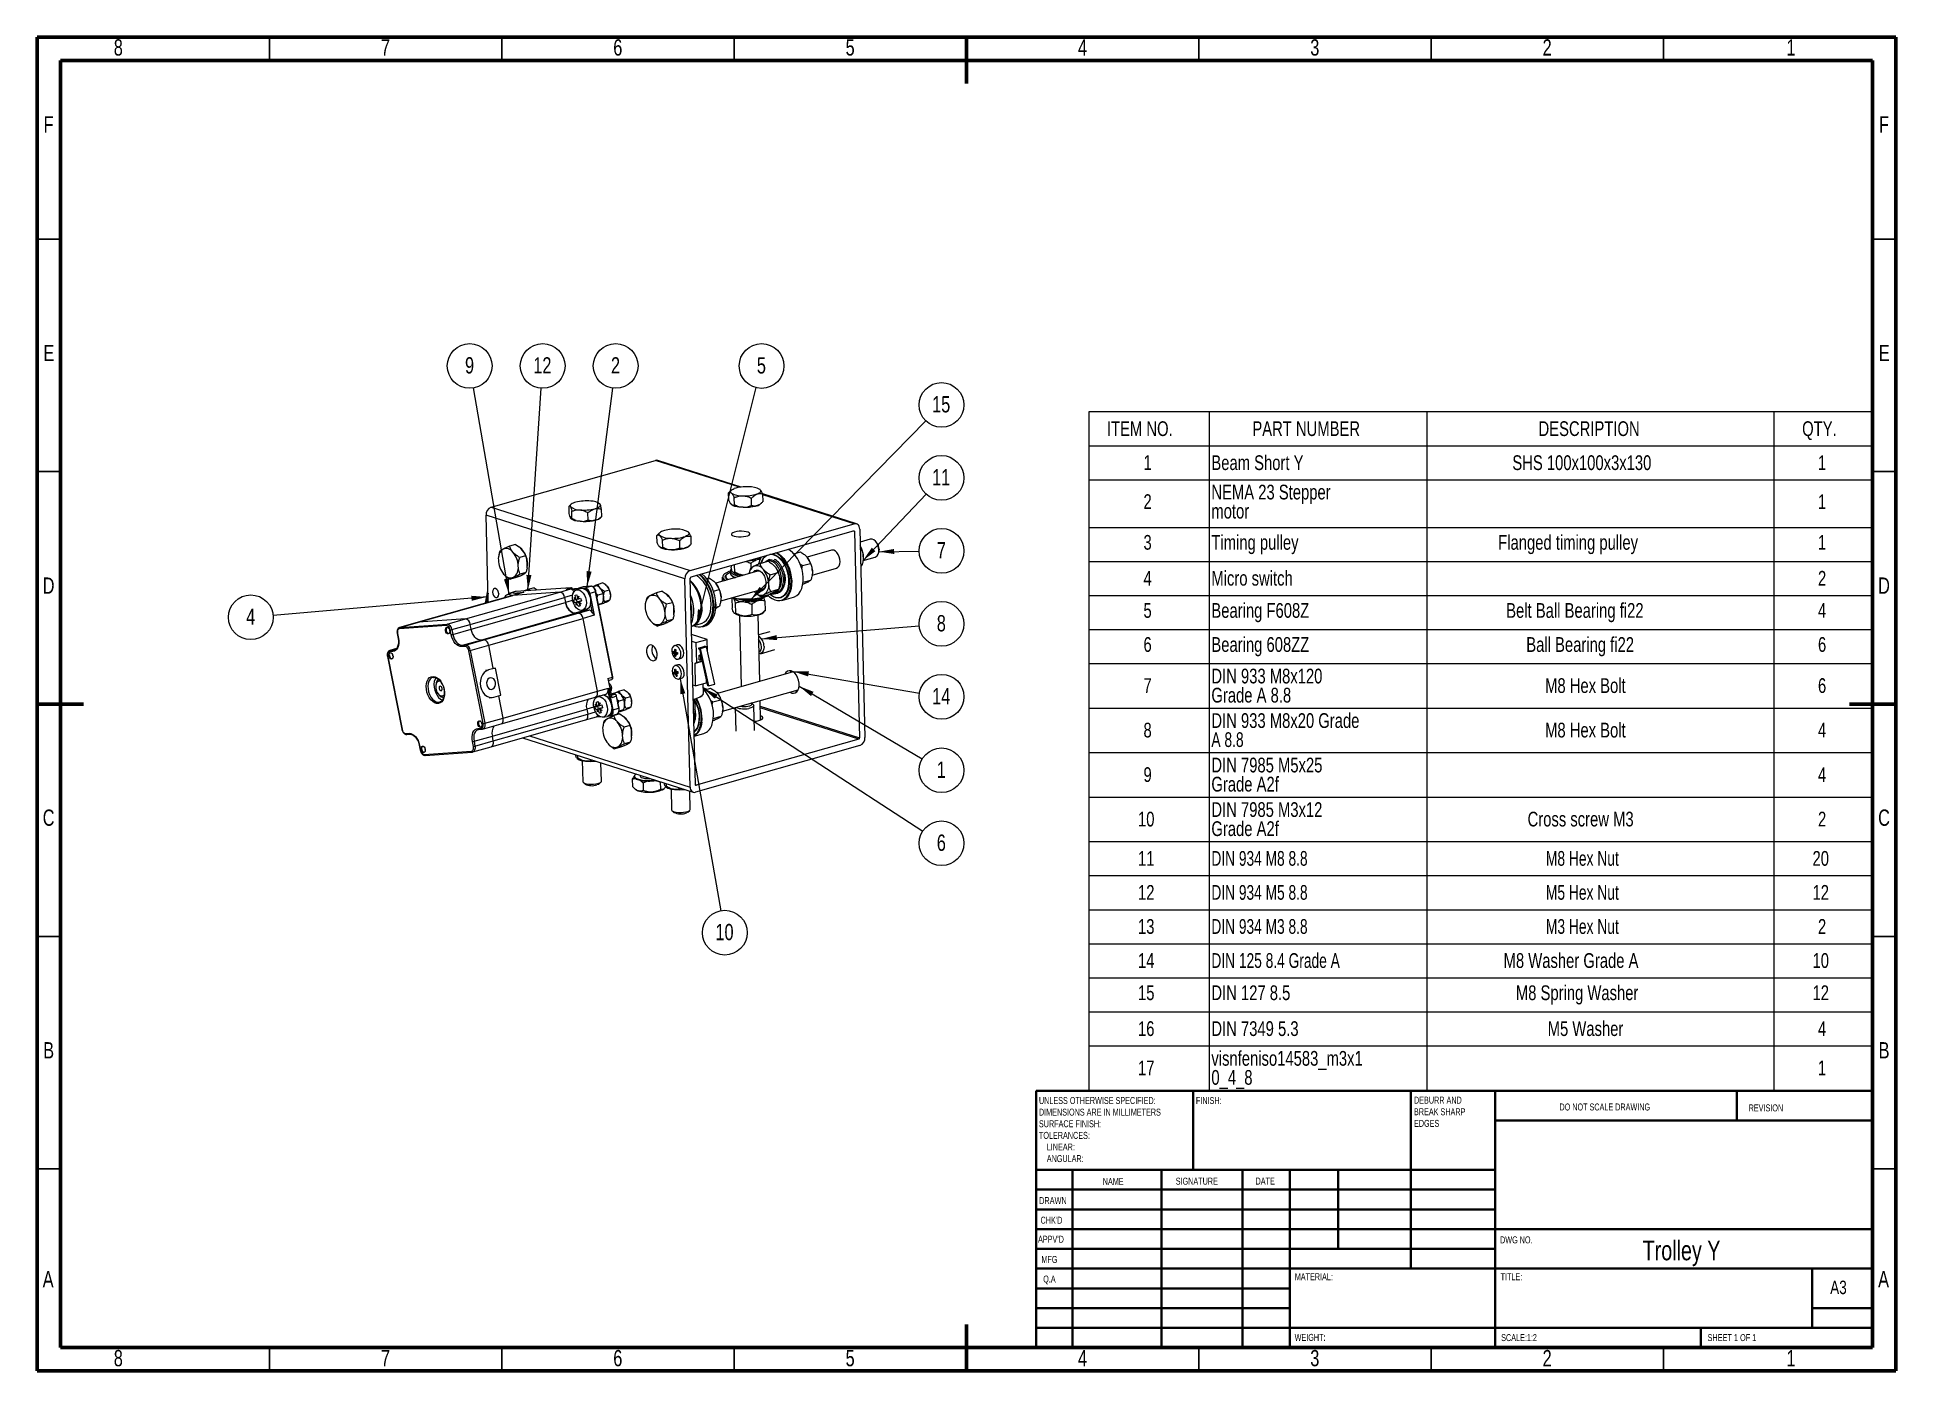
# Model space of a CAD drawing. Header units: millimetres. Extents: x 15 to 415, y 5 to 292.
import ezdxf

# ---------------------------------------------------------------- set-up
doc = ezdxf.new("R2010")
doc.units = ezdxf.units.MM
doc.styles.add('SLDTEXTSTYLE0', font='TXT', dxfattribs={"width": 0.75})
doc.styles.add('SLDTEXTSTYLE1', font='TXT', dxfattribs={"width": 0.686449})
doc.styles.add('SLDTEXTSTYLE2', font='TXT', dxfattribs={"width": 0.6875})
doc.styles.add('SLDTEXTSTYLE3', font='TXT', dxfattribs={"width": 0.7})
doc.styles.add('SLDTEXTSTYLE4', font='TXT', dxfattribs={"width": 0.696429})
doc.styles.add('SLDTEXTSTYLE5', font='TXT', dxfattribs={"width": 0.697368})
doc.dimstyles.new('SLDDIMSTYLE0', dxfattribs={"dimtxt": 0.18, "dimasz": 3.302, "dimexe": 0, "dimexo": 0.0625, "dimgap": 0, "dimtad": 0, "dimtih": 1, "dimtoh": 1, "dimdec": 0, "dimrnd": 1e-09, "dimzin": 0, "dimdsep": 46, "dimtxsty": 'Standard', "dimsah": 1, "dimcen": 0.09, "dimadec": 0, "dimazin": 0, "dimtfac": 3.302, "dimtdec": 0, "dimtofl": 0, "dimtmove": 0, "dimatfit": 3, "dimfxl": 1, "dimfrac": 2, "dimtolj": 1, "dimtzin": 0, "dimarcsym": 0})

msp = doc.modelspace()

# ---------------------------------------------------------------- texts
at = {"color": 7, "linetype": 'Continuous', "lineweight": 0}
for s, insert, char_height, attachment_point, style in [('8', (32.46, 291.54), 3.5, 2, 'SLDTEXTSTYLE0'), ('7', (89.96, 291.54), 3.5, 2, 'SLDTEXTSTYLE0'), ('6', (139.96, 291.54), 3.5, 2, 'SLDTEXTSTYLE0'), ('5', (189.96, 291.54), 3.5, 2, 'SLDTEXTSTYLE0'), ('4', (239.96, 291.54), 3.5, 2, 'SLDTEXTSTYLE0'), ('3', (289.96, 291.54), 3.5, 2, 'SLDTEXTSTYLE0'), ('2', (339.96, 291.54), 3.5, 2, 'SLDTEXTSTYLE0'), ('1', (392.46, 291.54), 3.5, 2, 'SLDTEXTSTYLE0'), ('F', (17.46, 274.98), 3.5, 2, 'SLDTEXTSTYLE0'), ('F', (412.46, 274.98), 3.5, 2, 'SLDTEXTSTYLE0'), ('E', (17.51, 225.79), 3.5, 2, 'SLDTEXTSTYLE0'), ('E', (412.51, 225.79), 3.5, 2, 'SLDTEXTSTYLE0'), ('D', (17.46, 175.73), 3.5, 2, 'SLDTEXTSTYLE0'), ('D', (412.46, 175.73), 3.5, 2, 'SLDTEXTSTYLE0'), ('C', (17.46, 125.79), 3.5, 2, 'SLDTEXTSTYLE0'), ('C', (412.46, 125.79), 3.5, 2, 'SLDTEXTSTYLE0'), ('B', (17.47, 75.73), 3.5, 2, 'SLDTEXTSTYLE0'), ('B', (412.47, 75.73), 3.5, 2, 'SLDTEXTSTYLE0'), ('FINISH:', (264.37, 63.92), 1.5, 1, 'SLDTEXTSTYLE0'), ('DO NOT SCALE DRAWING', (342.61, 62.53), 1.5, 1, 'SLDTEXTSTYLE0'), ('REVISION', (383.33, 62.33), 1.5, 1, 'SLDTEXTSTYLE0'), ('NAME', (244.32, 46.5), 1.5, 1, 'SLDTEXTSTYLE0'), ('SIGNATURE', (260.03, 46.56), 1.5, 1, 'SLDTEXTSTYLE0'), ('DATE', (277.21, 46.58), 1.5, 1, 'SLDTEXTSTYLE0'), ('DRAWN', (230.64, 42.38), 1.5, 1, 'SLDTEXTSTYLE1'), ("CHK'D", (230.94, 38.16), 1.5, 1, 'SLDTEXTSTYLE0'), ("APPV'D", (230.4, 34.07), 1.5, 1, 'SLDTEXTSTYLE0'), ('DWG NO.', (329.83, 33.93), 1.5, 1, 'SLDTEXTSTYLE0'), ('Trolley Y', (368.88, 33.02), 4.233, 2, 'SLDTEXTSTYLE0'), ('MFG', (231.12, 29.72), 1.5, 1, 'SLDTEXTSTYLE0'), ('A', (17.36, 26.48), 3.5, 2, 'SLDTEXTSTYLE0'), ('Q.A', (231.51, 25.5), 1.5, 1, 'SLDTEXTSTYLE0'), ('MATERIAL:', (285.65, 25.99), 1.5, 1, 'SLDTEXTSTYLE0'), ('TITLE:', (329.95, 25.99), 1.5, 1, 'SLDTEXTSTYLE0'), ('A3', (400.87, 24.41), 2.91, 1, 'SLDTEXTSTYLE0'), ('A', (412.36, 26.48), 3.5, 2, 'SLDTEXTSTYLE0'), ('WEIGHT:', (285.62, 12.95), 1.499, 1, 'SLDTEXTSTYLE0'), ('SCALE:1:2', (330.07, 12.9), 1.5, 1, 'SLDTEXTSTYLE0'), ('SHEET 1 OF 1', (374.48, 12.9), 1.5, 1, 'SLDTEXTSTYLE2'), ('8', (32.46, 9.48), 3.5, 2, 'SLDTEXTSTYLE0'), ('7', (89.96, 9.48), 3.5, 2, 'SLDTEXTSTYLE0'), ('6', (139.96, 9.48), 3.5, 2, 'SLDTEXTSTYLE0'), ('5', (189.96, 9.48), 3.5, 2, 'SLDTEXTSTYLE0'), ('4', (239.96, 9.48), 3.5, 2, 'SLDTEXTSTYLE0'), ('3', (289.96, 9.48), 3.5, 2, 'SLDTEXTSTYLE0'), ('2', (339.96, 9.48), 3.5, 2, 'SLDTEXTSTYLE0'), ('1', (392.46, 9.48), 3.5, 2, 'SLDTEXTSTYLE0')]:
    msp.add_mtext(s, dxfattribs=dict(at, insert=insert, char_height=char_height, attachment_point=attachment_point, style=style))

# ---------------------------------------------------------------- blocks, each defined once
blk = doc.blocks.new('SW_NOTE_0')
at = {"color": 0, "linetype": 'Continuous', "lineweight": 0, "char_height": 1.5, "attachment_point": 1, "style": 'SLDTEXTSTYLE0'}
for s, insert in [('UNLESS OTHERWISE SPECIFIED:', (0, 1.93)), ('SURFACE FINISH:', (0, -3.07)), ('DIMENSIONS ARE IN MILLIMETERS', (0, -0.57)), ('TOLERANCES:', (0, -5.57)), ('ANGULAR:', (1.69, -10.57)), ('LINEAR:', (1.69, -8.07))]:
    blk.add_mtext(s, dxfattribs=dict(at, insert=insert))
blk = doc.blocks.new('SW_NOTE_1')
at = {"color": 0, "linetype": 'Continuous', "lineweight": 0, "char_height": 1.5, "attachment_point": 1, "style": 'SLDTEXTSTYLE0'}
for s, insert in [('DEBURR AND', (0, 1.93)), ('BREAK SHARP', (0, -0.57)), ('EDGES', (0, -3.07))]:
    blk.add_mtext(s, dxfattribs=dict(at, insert=insert))
blk = doc.blocks.new('SW_TABLEANNOTATION_0')
at = {"color": 0, "linetype": 'Continuous', "lineweight": 0}
for p, q in [((0, 0), (0, -146.02)), ((168.81, 0), (0, 0)), ((25.88, 0), (25.88, -7.33)), ((72.76, 0), (72.76, -7.33)), ((147.39, 0), (147.39, -7.33)), ((168.81, -146.02), (168.81, 0)), ((0, -7.33), (168.81, -7.33)), ((25.88, -7.33), (25.88, -146.02)), ((72.76, -7.33), (72.76, -146.02)), ((147.39, -7.33), (147.39, -146.02)), ((0, -14.65), (168.81, -14.65)), ((0, -24.86), (168.81, -24.86)), ((0, -32.19), (168.81, -32.19)), ((0, -39.52), (168.81, -39.52)), ((0, -46.85), (168.81, -46.85)), ((0, -54.17), (168.81, -54.17)), ((0, -63.75), (168.81, -63.75)), ((0, -73.32), (168.81, -73.32)), ((0, -82.9), (168.81, -82.9)), ((0, -92.48), (168.81, -92.48)), ((0, -99.8), (168.81, -99.8)), ((0, -107.13), (168.81, -107.13)), ((0, -114.46), (168.81, -114.46)), ((0, -121.79), (168.81, -121.79)), ((0, -129.11), (168.81, -129.11)), ((0, -136.44), (168.81, -136.44)), ((0, -146.02), (168.81, -146.02))]:
    blk.add_line(p, q, dxfattribs=at)
at = {"color": 0, "linetype": 'Continuous', "lineweight": 0, "attachment_point": 1}
for s, insert, char_height, style in [('ITEM NO.', (3.9, -2.02), 3.175, 'SLDTEXTSTYLE0'), ('PART NUMBER', (35.2, -2.02), 3.175, 'SLDTEXTSTYLE0'), ('DESCRIPTION', (96.79, -2.02), 3.175, 'SLDTEXTSTYLE0'), ('QTY.', (153.52, -2.02), 3.175, 'SLDTEXTSTYLE0'), ('1', (11.77, -9.34), 3.17, 'SLDTEXTSTYLE0'), ('Beam Short Y', (26.38, -9.34), 3.175, 'SLDTEXTSTYLE0'), ('SHS 100x100x3x130', (91.15, -9.34), 3.175, 'SLDTEXTSTYLE0'), ('1', (156.93, -9.34), 3.17, 'SLDTEXTSTYLE0'), ('NEMA 23 Stepper', (26.38, -15.67), 3.175, 'SLDTEXTSTYLE0'), ('2', (11.77, -17.72), 3.17, 'SLDTEXTSTYLE0'), ('motor', (26.38, -19.77), 3.175, 'SLDTEXTSTYLE0'), ('1', (156.93, -17.72), 3.17, 'SLDTEXTSTYLE0'), ('3', (11.77, -26.49), 3.17, 'SLDTEXTSTYLE0'), ('Timing pulley', (26.38, -26.49), 3.175, 'SLDTEXTSTYLE0'), ('Flanged timing pulley', (88.11, -26.49), 3.175, 'SLDTEXTSTYLE0'), ('1', (156.93, -26.49), 3.17, 'SLDTEXTSTYLE0'), ('4', (11.77, -34.21), 3.17, 'SLDTEXTSTYLE0'), ('Micro switch', (26.38, -34.21), 3.175, 'SLDTEXTSTYLE0'), ('2', (156.93, -34.21), 3.17, 'SLDTEXTSTYLE0'), ('5', (11.77, -41.14), 3.17, 'SLDTEXTSTYLE0'), ('Bearing F608Z', (26.38, -41.14), 3.175, 'SLDTEXTSTYLE0'), ('Belt Ball Bearing fi22', (89.83, -41.14), 3.175, 'SLDTEXTSTYLE0'), ('4', (156.93, -41.14), 3.17, 'SLDTEXTSTYLE0'), ('6', (11.77, -48.47), 3.17, 'SLDTEXTSTYLE0'), ('Bearing 608ZZ', (26.38, -48.47), 3.175, 'SLDTEXTSTYLE0'), ('Ball Bearing fi22', (94.15, -48.47), 3.175, 'SLDTEXTSTYLE0'), ('6', (156.93, -48.47), 3.17, 'SLDTEXTSTYLE0'), ('DIN 933 M8x120', (26.38, -55.26), 3.175, 'SLDTEXTSTYLE0'), ('7', (11.77, -57.31), 3.17, 'SLDTEXTSTYLE0'), ('Grade A 8.8', (26.38, -59.37), 3.175, 'SLDTEXTSTYLE0'), ('M8 Hex Bolt', (98.2, -57.31), 3.175, 'SLDTEXTSTYLE0'), ('6', (156.93, -57.31), 3.17, 'SLDTEXTSTYLE0'), ('8', (11.77, -66.89), 3.17, 'SLDTEXTSTYLE0'), ('DIN 933 M8x20 Grade', (26.38, -64.84), 3.175, 'SLDTEXTSTYLE0'), ('M8 Hex Bolt', (98.2, -66.89), 3.175, 'SLDTEXTSTYLE0'), ('4', (156.93, -66.89), 3.17, 'SLDTEXTSTYLE0'), ('A 8.8', (26.38, -68.94), 3.175, 'SLDTEXTSTYLE3'), ('DIN 7985 M5x25', (26.38, -74.41), 3.175, 'SLDTEXTSTYLE0'), ('9', (11.77, -76.47), 3.17, 'SLDTEXTSTYLE0'), ('Grade A2f', (26.38, -78.52), 3.175, 'SLDTEXTSTYLE0'), ('4', (156.93, -76.47), 3.17, 'SLDTEXTSTYLE0'), ('DIN 7985 M3x12', (26.38, -83.99), 3.175, 'SLDTEXTSTYLE0'), ('10', (10.59, -86.04), 3.175, 'SLDTEXTSTYLE0'), ('Grade A2f', (26.38, -88.1), 3.175, 'SLDTEXTSTYLE0'), ('Cross screw M3', (94.43, -86.04), 3.175, 'SLDTEXTSTYLE0'), ('2', (156.93, -86.04), 3.17, 'SLDTEXTSTYLE0'), ('11', (10.59, -94.5), 3.175, 'SLDTEXTSTYLE0'), ('DIN 934 M8 8.8', (26.38, -94.5), 3.175, 'SLDTEXTSTYLE4'), ('M8 Hex Nut', (98.37, -94.5), 3.175, 'SLDTEXTSTYLE3'), ('20', (155.75, -94.5), 3.175, 'SLDTEXTSTYLE0'), ('12', (10.59, -101.82), 3.175, 'SLDTEXTSTYLE0'), ('DIN 934 M5 8.8', (26.38, -101.82), 3.175, 'SLDTEXTSTYLE4'), ('M5 Hex Nut', (98.37, -101.82), 3.175, 'SLDTEXTSTYLE3'), ('12', (155.75, -101.82), 3.175, 'SLDTEXTSTYLE0'), ('13', (10.59, -109.15), 3.175, 'SLDTEXTSTYLE0'), ('DIN 934 M3 8.8', (26.38, -109.15), 3.175, 'SLDTEXTSTYLE4'), ('M3 Hex Nut', (98.37, -109.15), 3.175, 'SLDTEXTSTYLE3'), ('2', (156.93, -109.15), 3.17, 'SLDTEXTSTYLE0'), ('14', (10.59, -116.48), 3.175, 'SLDTEXTSTYLE0'), ('DIN 125 8.4 Grade A', (26.38, -116.48), 3.175, 'SLDTEXTSTYLE5'), ('M8 Washer Grade A', (89.27, -116.48), 3.175, 'SLDTEXTSTYLE0'), ('10', (155.75, -116.48), 3.175, 'SLDTEXTSTYLE0'), ('15', (10.59, -123.41), 3.175, 'SLDTEXTSTYLE0'), ('DIN 127 8.5', (26.38, -123.41), 3.175, 'SLDTEXTSTYLE0'), ('M8 Spring Washer', (91.91, -123.41), 3.175, 'SLDTEXTSTYLE0'), ('12', (155.75, -123.41), 3.175, 'SLDTEXTSTYLE0'), ('16', (10.59, -131.13), 3.175, 'SLDTEXTSTYLE0'), ('DIN 7349 5.3', (26.38, -131.13), 3.175, 'SLDTEXTSTYLE0'), ('M5 Washer', (98.76, -131.13), 3.175, 'SLDTEXTSTYLE0'), ('4', (156.93, -131.13), 3.17, 'SLDTEXTSTYLE0'), ('17', (10.59, -139.58), 3.175, 'SLDTEXTSTYLE0'), ('visnfeniso14583_m3x1', (26.38, -137.53), 3.175, 'SLDTEXTSTYLE0'), ('1', (156.93, -139.58), 3.17, 'SLDTEXTSTYLE0'), ('0_4_8', (26.38, -141.63), 3.175, 'SLDTEXTSTYLE0')]:
    blk.add_mtext(s, dxfattribs=dict(at, insert=insert, char_height=char_height, style=style))
blk = doc.blocks.new('SW_NOTE_2')
at = {"color": 0, "linetype": 'Continuous', "lineweight": 0}
blk.add_circle((-0.82, 4.74), 4.81, dxfattribs=at)
at = {"color": 0, "linetype": 'Continuous', "lineweight": 0, "insert": (-0.85, 6.62), "char_height": 3.5, "attachment_point": 2, "style": 'SLDTEXTSTYLE0'}
blk.add_mtext('9', dxfattribs=at)
blk = doc.blocks.new('SW_NOTE_3')
at = {"color": 0, "linetype": 'Continuous', "lineweight": 0}
blk.add_circle((0.32, 4.8), 4.81, dxfattribs=at)
at = {"color": 0, "linetype": 'Continuous', "lineweight": 0, "insert": (0.25, 6.68), "char_height": 3.5, "attachment_point": 2, "style": 'SLDTEXTSTYLE0'}
blk.add_mtext('12', dxfattribs=at)
blk = doc.blocks.new('SW_NOTE_4')
at = {"color": 0, "linetype": 'Continuous', "lineweight": 0}
blk.add_circle((0.62, 4.77), 4.81, dxfattribs=at)
at = {"color": 0, "linetype": 'Continuous', "lineweight": 0, "insert": (0.58, 6.65), "char_height": 3.5, "attachment_point": 2, "style": 'SLDTEXTSTYLE0'}
blk.add_mtext('2', dxfattribs=at)
blk = doc.blocks.new('SW_NOTE_5')
at = {"color": 0, "linetype": 'Continuous', "lineweight": 0}
blk.add_circle((1.17, 4.66), 4.81, dxfattribs=at)
at = {"color": 0, "linetype": 'Continuous', "lineweight": 0, "insert": (1.13, 6.54), "char_height": 3.5, "attachment_point": 2, "style": 'SLDTEXTSTYLE0'}
blk.add_mtext('5', dxfattribs=at)
blk = doc.blocks.new('SW_NOTE_6')
at = {"color": 0, "linetype": 'Continuous', "lineweight": 0}
blk.add_circle((3.36, 3.43), 4.81, dxfattribs=at)
at = {"color": 0, "linetype": 'Continuous', "lineweight": 0, "insert": (3.29, 5.32), "char_height": 3.5, "attachment_point": 2, "style": 'SLDTEXTSTYLE0'}
blk.add_mtext('15', dxfattribs=at)
blk = doc.blocks.new('SW_NOTE_7')
at = {"color": 0, "linetype": 'Continuous', "lineweight": 0}
blk.add_circle((3.31, 3.49), 4.81, dxfattribs=at)
at = {"color": 0, "linetype": 'Continuous', "lineweight": 0, "insert": (3.24, 5.37), "char_height": 3.5, "attachment_point": 2, "style": 'SLDTEXTSTYLE0'}
blk.add_mtext('11', dxfattribs=at)
blk = doc.blocks.new('SW_NOTE_8')
at = {"color": 0, "linetype": 'Continuous', "lineweight": 0}
blk.add_circle((4.81, 0.06), 4.81, dxfattribs=at)
at = {"color": 0, "linetype": 'Continuous', "lineweight": 0, "insert": (4.77, 1.94), "char_height": 3.5, "attachment_point": 2, "style": 'SLDTEXTSTYLE0'}
blk.add_mtext('7', dxfattribs=at)
blk = doc.blocks.new('SW_NOTE_9')
at = {"color": 0, "linetype": 'Continuous', "lineweight": 0}
blk.add_circle((4.79, 0.4), 4.81, dxfattribs=at)
at = {"color": 0, "linetype": 'Continuous', "lineweight": 0, "insert": (4.75, 2.28), "char_height": 3.5, "attachment_point": 2, "style": 'SLDTEXTSTYLE0'}
blk.add_mtext('8', dxfattribs=at)
blk = doc.blocks.new('SW_NOTE_10')
at = {"color": 0, "linetype": 'Continuous', "lineweight": 0}
blk.add_circle((4.74, -0.81), 4.81, dxfattribs=at)
at = {"color": 0, "linetype": 'Continuous', "lineweight": 0, "insert": (4.67, 1.07), "char_height": 3.5, "attachment_point": 2, "style": 'SLDTEXTSTYLE0'}
blk.add_mtext('14', dxfattribs=at)
blk = doc.blocks.new('SW_NOTE_11')
at = {"color": 0, "linetype": 'Continuous', "lineweight": 0}
blk.add_circle((4.14, -2.44), 4.81, dxfattribs=at)
at = {"color": 0, "linetype": 'Continuous', "lineweight": 0, "insert": (4.1, -0.56), "char_height": 3.5, "attachment_point": 2, "style": 'SLDTEXTSTYLE0'}
blk.add_mtext('1', dxfattribs=at)
blk = doc.blocks.new('SW_NOTE_12')
at = {"color": 0, "linetype": 'Continuous', "lineweight": 0}
blk.add_circle((4.03, -2.62), 4.81, dxfattribs=at)
at = {"color": 0, "linetype": 'Continuous', "lineweight": 0, "insert": (3.99, -0.74), "char_height": 3.5, "attachment_point": 2, "style": 'SLDTEXTSTYLE0'}
blk.add_mtext('6', dxfattribs=at)
blk = doc.blocks.new('SW_NOTE_13')
at = {"color": 0, "linetype": 'Continuous', "lineweight": 0}
blk.add_circle((0.83, -4.73), 4.81, dxfattribs=at)
at = {"color": 0, "linetype": 'Continuous', "lineweight": 0, "insert": (0.76, -2.85), "char_height": 3.5, "attachment_point": 2, "style": 'SLDTEXTSTYLE0'}
blk.add_mtext('10', dxfattribs=at)
blk = doc.blocks.new('SW_NOTE_14')
at = {"color": 0, "linetype": 'Continuous', "lineweight": 0}
blk.add_circle((-4.79, -0.41), 4.81, dxfattribs=at)
at = {"color": 0, "linetype": 'Continuous', "lineweight": 0, "insert": (-4.82, 1.47), "char_height": 3.5, "attachment_point": 2, "style": 'SLDTEXTSTYLE0'}
blk.add_mtext('4', dxfattribs=at)

# ---------------------------------------------------------------- linework, layer by layer
at = {"color": 7, "linetype": 'Continuous', "lineweight": 60}
for p, q in [((15, 292), (415, 292)), ((15, 5), (15, 292)), ((215, 292), (215, 282)), ((415, 292), (415, 5)), ((20, 287), (410, 287)), ((20, 10), (20, 287)), ((410, 287), (410, 10)), ((15, 148.5), (25, 148.5)), ((415, 148.5), (405, 148.5)), ((410, 65.25), (410, 10)), ((215, 5), (215, 15)), ((410, 10), (20, 10)), ((410, 10), (222.8, 10)), ((415, 5), (15, 5))]:
    msp.add_line(p, q, dxfattribs=at)
at = {"color": 7, "linetype": 'Continuous', "lineweight": 30}
for p, q in [((65, 292), (65, 287)), ((115, 292), (115, 287)), ((165, 292), (165, 287)), ((265, 292), (265, 287)), ((315, 292), (315, 287)), ((365, 292), (365, 287)), ((15, 248.5), (20, 248.5)), ((415, 248.5), (410, 248.5)), ((15, 198.5), (20, 198.5)), ((415, 198.5), (410, 198.5)), ((15, 98.5), (20, 98.5)), ((415, 98.5), (410, 98.5)), ((15, 48.5), (20, 48.5)), ((415, 48.5), (410, 48.5)), ((65, 5), (65, 10)), ((115, 5), (115, 10)), ((165, 5), (165, 10)), ((265, 5), (265, 10)), ((315, 5), (315, 10)), ((365, 5), (365, 10))]:
    msp.add_line(p, q, dxfattribs=at)
at = {"color": 7, "linetype": 'Continuous', "lineweight": 15}
for p, q in [((112.7, 190.86), (148.06, 200.91)), ((166.5, 195.18), (148.56, 200.91)), ((163.84, 192.36), (163.8, 193.93)), ((164.38, 194.51), (164.12, 194.26)), ((165.07, 191.33), (165.03, 192.9)), ((168.76, 191.2), (168.72, 192.77)), ((191.35, 187.26), (171.15, 193.7)), ((171.21, 192.11), (171.17, 193.67)), ((154.41, 175.46), (111.61, 189.11)), ((112.08, 170.38), (111.61, 189.11)), ((112.7, 190.86), (155.5, 177.21)), ((129.51, 189.5), (129.47, 191.07)), ((129.86, 191.45), (129.5, 191.1)), ((129.66, 188.87), (129.81, 188.6)), ((129.77, 188.67), (129.77, 188.61)), ((129.81, 188.6), (129.95, 188.32)), ((130.08, 188.4), (129.95, 188.32)), ((130.08, 188.4), (130.05, 189.97)), ((133.58, 188.08), (132.72, 187.8)), ((133.58, 188.08), (133.54, 189.64)), ((134.32, 187.92), (135.05, 188.11)), ((135.05, 188.11), (135.78, 188.3)), ((136.1, 191.55), (136.03, 191.6)), ((136.17, 191.44), (136.08, 191.53)), ((136.24, 188.58), (136.48, 188.81)), ((136.51, 188.85), (136.47, 190.41)), ((136.47, 188.82), (136.51, 188.85)), ((164.15, 191.75), (164.46, 191.49)), ((164.46, 191.49), (164.77, 191.23)), ((165.07, 191.33), (164.77, 191.23)), ((166, 190.94), (166.92, 190.91)), ((166.92, 190.91), (167.84, 190.88)), ((168.76, 191.2), (167.84, 190.88)), ((169.38, 191.07), (169.99, 191.3)), ((169.99, 191.3), (170.6, 191.53)), ((170.75, 191.64), (170.89, 191.77)), ((130.97, 187.97), (131.84, 187.89)), ((131.84, 187.89), (132.72, 187.8)), ((148.7, 185.11), (148.38, 184.78)), ((148.42, 183.22), (148.38, 184.78)), ((148.96, 185.36), (148.69, 185.1)), ((155.5, 177.21), (190.86, 187.26)), ((155.72, 175.84), (190.71, 185.78)), ((155.78, 182.95), (155.74, 184.52)), ((190.9, 185.59), (192, 141.23)), ((192.02, 186.15), (193.14, 141.31)), ((114.32, 180.33), (114.3, 180.26)), ((117.92, 182.85), (116.68, 182.5)), ((117.92, 182.85), (118.74, 182.31)), ((119.29, 181.69), (118.74, 182.31)), ((120.1, 180.38), (118.87, 180.02)), ((119.83, 181.07), (119.29, 181.69)), ((148.73, 182.6), (149.03, 182.35)), ((149.03, 182.35), (149.34, 182.09)), ((149.63, 182.18), (149.34, 182.09)), ((149.63, 182.18), (149.6, 183.75)), ((150.56, 181.8), (151.48, 181.76)), ((151.48, 181.76), (152.4, 181.73)), ((153.32, 182.05), (152.4, 181.73)), ((153.32, 182.05), (153.28, 183.62)), ((153.94, 181.92), (154.56, 182.15)), ((154.56, 182.15), (155.17, 182.37)), ((155.33, 182.49), (155.47, 182.63)), ((177.85, 180.83), (179.24, 181.22)), ((185.93, 181.59), (180.69, 180.11)), ((194.28, 183.97), (192.09, 183.35)), ((192.13, 181.79), (192.37, 181.86)), ((192.73, 179.37), (195.37, 180.12)), ((195.63, 183.28), (195.45, 183.48)), ((196.11, 181.15), (196.15, 181.42)), ((196.18, 181.79), (196.15, 181.42)), ((118.9, 176.04), (119.42, 176.32)), ((120.19, 176.79), (118.95, 176.44)), ((119.42, 176.32), (119.95, 176.6)), ((120.19, 176.79), (119.95, 176.6)), ((120.43, 178.66), (120.4, 179.56)), ((120.45, 177.77), (120.43, 178.66)), ((170, 177.07), (161.02, 174.51)), ((164.2, 177.1), (164.21, 176.62)), ((164.21, 177.1), (164.21, 177.13)), ((164.21, 176.62), (164.23, 176.54)), ((164.23, 176.62), (164.23, 176.59)), ((164.32, 178.28), (164.33, 177.96)), ((164.44, 177.62), (164.33, 177.96)), ((165.02, 178.48), (165.06, 176.88)), ((167.15, 176.24), (166.85, 176.26)), ((168.22, 176.59), (168.22, 176.56)), ((168.56, 178.74), (168.58, 177.73)), ((170.59, 178.76), (172.28, 179.24)), ((171.82, 179.17), (171.77, 179.1)), ((172.43, 179.52), (172.21, 179.39)), ((172.67, 179.59), (172.42, 179.52)), ((172.77, 176.29), (174.46, 176.77)), ((179.73, 178.27), (179.22, 178.6)), ((179.73, 178.27), (181.42, 178.75)), ((181.78, 176.22), (181.79, 176.3)), ((181.79, 176.26), (187.02, 177.75)), ((192.22, 178.21), (192.46, 178.28)), ((192.73, 179.34), (192.74, 179.41)), ((107.17, 166.81), (127.48, 172.58)), ((111.48, 170.21), (112.02, 172.86)), ((112.03, 172.38), (111.6, 170.24)), ((116.97, 172.33), (116.14, 171.99)), ((117.88, 172.68), (116.6, 172.31)), ((117.98, 172.69), (116.7, 172.33)), ((116.7, 172.33), (117.04, 172.35)), ((118.1, 175.69), (116.86, 175.34)), ((119.6, 172.51), (117.27, 171.85)), ((127.48, 172.58), (117.37, 171.87)), ((119.74, 172.54), (117.37, 171.87)), ((117.48, 172.38), (119.74, 172.54)), ((117.98, 172.69), (117.88, 172.68)), ((129.84, 173.53), (117.98, 172.69)), ((129.85, 173.53), (118, 172.7)), ((120.48, 173.06), (119.61, 172.81)), ((120.48, 173.06), (120.73, 172.89)), ((120.9, 173.2), (120.49, 173.02)), ((121.94, 173.5), (120.9, 173.2)), ((121.01, 172.91), (120.9, 173.2)), ((127.48, 172.58), (129.85, 173.25)), ((128.82, 173.24), (129.84, 173.53)), ((128.82, 173.24), (131.5, 173.42)), ((129.85, 173.53), (129.84, 173.53)), ((129.85, 173.25), (131.87, 173.39)), ((131.8, 173.37), (130.97, 173.03)), ((132.47, 173.71), (131.48, 173.42)), ((132.51, 173.71), (131.5, 173.42)), ((132.31, 173.43), (132.89, 173.47)), ((132.53, 173.72), (132.48, 173.7)), ((134.17, 173.83), (132.51, 173.71)), ((134.18, 173.83), (132.53, 173.72)), ((132.89, 173.47), (134.17, 173.83)), ((135.19, 172.66), (133.92, 172.3)), ((133.92, 172.3), (134.85, 167.59)), ((134.17, 173.83), (134.18, 173.83)), ((135.52, 174), (134.58, 173.73)), ((135.1, 173.92), (135.05, 173.91)), ((138.83, 154.29), (135.19, 172.66)), ((138.89, 154.32), (135.25, 172.69)), ((135.69, 171.93), (135.34, 172.21)), ((136.73, 172.22), (135.69, 171.93)), ((136.77, 174.54), (135.73, 174.24)), ((138.12, 173.02), (137.08, 172.72)), ((149.52, 172.77), (148.28, 172.42)), ((149.52, 172.77), (150.34, 172.23)), ((150.89, 171.62), (150.34, 172.23)), ((155.52, 130.62), (154.41, 175.46)), ((156.65, 131.18), (155.54, 175.55)), ((159.08, 175.49), (159.56, 175.63)), ((160.52, 172.81), (161.75, 173.15)), ((162.11, 170.67), (171.09, 173.22)), ((162.43, 175.78), (162.45, 174.92)), ((163.18, 175.89), (163.18, 175.8)), ((170.77, 171.6), (172.46, 172.08)), ((172.86, 172.71), (174.55, 173.19)), ((173.94, 172.26), (174.32, 172.37)), ((174.82, 174.25), (174.83, 174.32)), ((179.83, 174.69), (181.51, 175.17)), ((117.27, 171.85), (96.96, 166.08)), ((97.06, 166.1), (117.37, 171.87)), ((108.19, 165.64), (128.51, 171.41)), ((108.4, 164.59), (128.71, 170.37)), ((110.46, 162.26), (130.77, 168.04)), ((111.14, 162.31), (131.45, 168.08)), ((117.37, 171.87), (117.27, 171.85)), ((128.51, 171.41), (128.71, 170.37)), ((130.49, 170.85), (130.86, 170.96)), ((130.66, 170.26), (130.49, 170.85)), ((130.54, 171.45), (130.89, 171.06)), ((130.86, 170.96), (130.54, 171.45)), ((131.2, 170.42), (130.66, 170.26)), ((131.02, 170.37), (130.66, 170.26)), ((133.03, 168.68), (130.77, 168.04)), ((130.77, 168.04), (131.45, 168.08)), ((130.79, 171.89), (131.16, 172)), ((130.89, 171.06), (130.79, 171.89)), ((131.21, 171.06), (130.86, 170.96)), ((130.89, 171.06), (131.24, 171.16)), ((131.38, 170.47), (131.02, 170.37)), ((131.02, 169.78), (131.02, 170.37)), ((131.1, 170.29), (131.02, 169.78)), ((131.03, 171.01), (131.2, 170.42)), ((131.46, 170.4), (131.1, 170.29)), ((131.46, 169.53), (131.1, 170.29)), ((131.14, 171.13), (131.21, 171.06)), ((131.16, 172), (131.25, 171.16)), ((131.2, 170.42), (132.13, 170.68)), ((131.26, 171.07), (131.21, 171.06)), ((131.24, 171.16), (131.26, 171.07)), ((131.25, 171.16), (131.58, 171.74)), ((131.37, 171.2), (131.25, 171.16)), ((131.33, 171.09), (131.26, 171.07)), ((131.58, 171.74), (131.33, 171.09)), ((131.33, 171.09), (131.96, 171.27)), ((131.38, 170.47), (131.36, 170.37)), ((131.38, 170.47), (131.43, 170.48)), ((132.13, 170.68), (131.43, 170.48)), ((131.43, 170.48), (131.46, 170.4)), ((131.45, 168.08), (133.71, 168.72)), ((131.83, 169.64), (131.46, 169.53)), ((131.46, 169.53), (131.83, 169.64)), ((131.59, 170.43), (131.47, 170.4)), ((131.47, 170.4), (131.83, 169.64)), ((132.06, 170.08), (131.47, 170.4)), ((132.13, 170.68), (131.5, 170.5)), ((131.5, 170.5), (131.85, 170.6)), ((131.5, 170.5), (132.06, 170.08)), ((131.8, 170.59), (132.13, 170.68)), ((131.8, 170.59), (131.85, 170.6)), ((131.96, 171.27), (132.13, 170.68)), ((132.21, 168.66), (133.09, 168.81)), ((133.03, 168.68), (133.71, 168.72)), ((136.53, 170.13), (135.8, 169.92)), ((136.88, 170.13), (135.84, 169.84)), ((136.84, 171.08), (136.84, 171.08)), ((138.17, 170.81), (137.13, 170.52)), ((138.34, 171.46), (138.35, 171.51)), ((145.92, 170.25), (145.9, 170.18)), ((151.7, 170.3), (150.47, 169.95)), ((151.44, 171), (150.89, 171.62)), ((152.03, 168.59), (152, 169.48)), ((152.05, 167.69), (152.03, 168.59)), ((161.17, 169.13), (160.95, 169.02)), ((161.02, 169.34), (161.84, 169.57)), ((162.11, 170.63), (162.12, 170.71)), ((164.6, 171.37), (164.48, 171.26)), ((164.5, 171.28), (164.55, 169.14)), ((164.81, 171.3), (164.85, 171.22)), ((165.23, 170.2), (165.28, 168.05)), ((166.05, 171.12), (166.05, 171.07)), ((168.78, 169.91), (168.83, 167.77)), ((171.21, 168.15), (171.67, 168.59)), ((171.6, 170.72), (171.65, 168.58)), ((174.98, 171.47), (175.06, 171.49)), ((175.26, 170.77), (177.75, 171.47)), ((103.08, 165.39), (92.97, 164.68)), ((92.97, 164.94), (93.11, 164.97)), ((96.96, 166.08), (93.01, 164.96)), ((93.11, 164.97), (97.06, 166.1)), ((93.11, 164.97), (103.22, 165.68)), ((97.06, 166.1), (96.96, 166.08)), ((107.17, 166.81), (97.06, 166.1)), ((103.22, 165.68), (107.17, 166.81)), ((104.11, 163.41), (103.9, 164.45)), ((104.24, 164.52), (108.19, 165.64)), ((104.24, 164.52), (104.45, 163.47)), ((104.45, 163.47), (108.4, 164.59)), ((108.4, 164.59), (108.19, 165.64)), ((112.17, 161.15), (132.48, 166.92)), ((134.85, 167.59), (132.48, 166.92)), ((135.58, 151.26), (132.48, 166.92)), ((149.7, 165.61), (148.46, 165.26)), ((150.5, 165.97), (151.02, 166.25)), ((151.79, 166.72), (150.56, 166.37)), ((151.02, 166.25), (151.55, 166.52)), ((151.79, 166.72), (151.55, 166.52)), ((155.93, 165.27), (157.92, 165.84)), ((158.2, 165.14), (158.62, 165.25)), ((166.14, 167.56), (166.52, 152.25)), ((170.49, 153.38), (170.13, 167.66)), ((172.65, 164.06), (170.24, 163.37)), ((90.86, 160.02), (91, 160.05)), ((92.32, 160.44), (90.9, 160.03)), ((91, 160.05), (91.68, 160.1)), ((91.68, 160.1), (91.95, 160.16)), ((92.47, 163.66), (92.68, 162.61)), ((92.53, 163.66), (92.74, 162.61)), ((107.05, 160.89), (106.37, 160.84)), ((106.51, 161.14), (110.46, 162.26)), ((106.51, 161.14), (107.19, 161.19)), ((107.19, 161.19), (111.14, 162.31)), ((108.22, 160.02), (112.17, 161.15)), ((108.22, 160.02), (111.32, 144.36)), ((111.14, 162.31), (110.46, 162.26)), ((113.14, 156.21), (112.17, 161.15)), ((152.75, 161.21), (152.15, 161.04)), ((159.17, 162.4), (155.84, 163.46)), ((155.88, 162), (156.77, 161.71)), ((156.77, 161.71), (159.17, 162.4)), ((156.77, 161.71), (156.87, 157.42)), ((157.33, 160.53), (158.68, 160.91)), ((157.33, 160.53), (157.33, 160.39)), ((157.66, 160.42), (157.33, 160.53)), ((157.33, 160.39), (157.59, 160.3)), ((159.36, 152.38), (157.59, 160.3)), ((157.66, 160.42), (159.02, 160.81)), ((157.66, 160.42), (159.46, 152.4)), ((159.02, 160.81), (158.68, 160.91)), ((160.81, 152.78), (159.02, 160.81)), ((159.24, 159.81), (159.17, 162.4)), ((170.66, 159.33), (173.74, 160.21)), ((90.37, 158.74), (93.47, 143.08)), ((90.43, 158.73), (93.53, 143.07)), ((91.54, 159.8), (90.86, 159.75)), ((110.97, 144.3), (107.87, 159.96)), ((113.62, 156.24), (112.11, 155.82)), ((112.99, 156.2), (113.62, 156.24)), ((114.78, 150.39), (113.62, 156.24)), ((152.3, 159.64), (151.85, 159.51)), ((152.06, 159.41), (152.63, 159.57)), ((152.09, 159.76), (152.4, 159.85)), ((152.73, 159.4), (152.16, 159.23)), ((152.45, 158.92), (152.23, 158.86)), ((152.86, 156.92), (152.26, 156.75)), ((152.83, 159.37), (152.47, 159.27)), ((152.97, 158.15), (153.57, 158.33)), ((158.18, 157.67), (156.52, 157.2)), ((156.52, 157.2), (156.87, 157.42)), ((156.52, 157.2), (156.64, 152.38)), ((156.87, 157.42), (158.16, 157.79)), ((157.44, 158.98), (157.86, 159.1)), ((157.46, 158.02), (157.44, 158.98)), ((157.66, 158.91), (157.44, 158.98)), ((157.46, 158.02), (157.68, 157.95)), ((157.66, 158.91), (157.89, 158.97)), ((158.09, 158.07), (157.68, 157.95)), ((100.22, 154.23), (100.14, 154.21)), ((100.84, 152.89), (100.78, 152.56)), ((137.82, 154.01), (138.83, 154.29)), ((137.82, 154.01), (138.64, 149.86)), ((137.9, 153.58), (138.66, 153.79)), ((138.59, 152.05), (138.59, 152.04)), ((152.47, 155.12), (152.02, 154.99)), ((152.14, 155.38), (152.47, 155.47)), ((152.22, 155.01), (152.78, 155.17)), ((152.71, 154.56), (152.49, 154.49)), ((152.94, 155.16), (152.63, 155.07)), ((153.08, 153.86), (153.68, 154.03)), ((156.64, 152.38), (156.11, 152.55)), ((156.64, 152.38), (159.05, 153.07)), ((158.4, 150.88), (158.35, 152.87)), ((159.05, 153.07), (159.03, 153.89)), ((159.46, 152.4), (159.36, 152.38)), ((159.46, 152.4), (160.81, 152.78)), ((177.69, 155.42), (161.4, 150.79)), ((177.63, 155.46), (177.53, 155.38)), ((101.32, 150.67), (101.54, 150.42)), ((112.27, 149.85), (112.9, 149.9)), ((113.27, 149.96), (114.78, 150.39)), ((115.27, 145.48), (114.32, 150.26)), ((114.82, 144.23), (135.14, 150)), ((115.27, 145.48), (135.58, 151.26)), ((135.1, 148.47), (135.44, 148.08)), ((135.41, 147.97), (135.1, 148.47)), ((135.14, 150), (137.39, 150.64)), ((135.34, 148.91), (135.71, 149.01)), ((135.44, 148.08), (135.34, 148.91)), ((135.76, 148.07), (135.41, 147.97)), ((135.44, 148.08), (135.79, 148.18)), ((136.02, 150.25), (135.53, 150.05)), ((135.58, 151.26), (137.95, 151.93)), ((135.59, 148.02), (135.75, 147.43)), ((135.69, 148.15), (135.76, 148.07)), ((135.71, 149.01), (135.81, 148.18)), ((135.82, 148.09), (135.76, 148.07)), ((135.79, 148.18), (135.82, 148.09)), ((135.81, 148.18), (136.13, 148.76)), ((135.93, 148.21), (135.81, 148.18)), ((135.89, 148.11), (135.82, 148.09)), ((136.13, 148.76), (135.89, 148.11)), ((135.89, 148.11), (136.51, 148.29)), ((136.51, 148.29), (136.68, 147.7)), ((137.95, 151.93), (138.88, 147.22)), ((138.69, 150.57), (138.48, 150.59)), ((138.63, 151.85), (138.63, 151.84)), ((139.66, 150.15), (138.64, 149.86)), ((139.24, 150.61), (138.69, 150.57)), ((138.69, 150.57), (138.71, 150.58)), ((139.26, 150.62), (138.71, 150.58)), ((139.98, 151.07), (138.94, 150.77)), ((138.99, 150.6), (138.94, 150.77)), ((139.24, 150.61), (139.26, 150.62)), ((140.16, 147.58), (139.66, 150.15)), ((140.22, 147.61), (139.71, 150.17)), ((140.2, 149.08), (139.88, 149.33)), ((141.24, 149.38), (140.2, 149.08)), ((141.33, 151.56), (140.29, 151.26)), ((140.84, 150.29), (140.73, 150.43)), ((141.39, 148.08), (141.39, 148.1)), ((142.67, 150.03), (141.63, 149.74)), ((142.89, 148.48), (142.9, 148.53)), ((156.5, 148.69), (156.55, 146.55)), ((158.4, 150.81), (158.4, 150.88)), ((158.56, 151.51), (159.94, 151.9)), ((160.44, 148.95), (159.93, 149.27)), ((160.44, 148.95), (162.13, 149.43)), ((162.49, 146.94), (178.78, 151.57)), ((169.13, 148.3), (168.74, 148.64)), ((169.37, 142.77), (169.24, 148.12)), ((170.7, 145.08), (170.59, 149.25)), ((178.63, 151.53), (178.75, 151.51)), ((110.87, 143.1), (114.82, 144.23)), ((111.32, 144.36), (115.27, 145.48)), ((112.72, 139.3), (133.03, 145.08)), ((112.96, 141.61), (133.27, 147.38)), ((113.16, 140.56), (133.48, 146.33)), ((133.03, 145.08), (135.36, 145.74)), ((133.27, 147.38), (133.48, 146.33)), ((135.04, 147.87), (135.41, 147.97)), ((135.21, 147.28), (135.04, 147.87)), ((135.75, 147.43), (135.21, 147.28)), ((135.58, 147.38), (135.21, 147.28)), ((135.34, 145.73), (136.13, 145.79)), ((135.57, 146.8), (135.58, 147.38)), ((135.66, 147.31), (135.57, 146.8)), ((135.93, 147.48), (135.58, 147.38)), ((136.01, 147.41), (135.66, 147.31)), ((136.01, 146.55), (135.66, 147.31)), ((135.75, 147.43), (136.68, 147.7)), ((135.93, 147.48), (135.91, 147.39)), ((135.93, 147.48), (135.98, 147.5)), ((136.68, 147.7), (135.98, 147.5)), ((135.98, 147.5), (136.01, 147.41)), ((136.38, 146.66), (136.01, 146.55)), ((136.01, 146.55), (136.38, 146.66)), ((136.14, 147.45), (136.02, 147.42)), ((136.02, 147.42), (136.38, 146.66)), ((136.61, 147.1), (136.02, 147.42)), ((136.68, 147.7), (136.05, 147.52)), ((136.05, 147.52), (136.41, 147.62)), ((136.05, 147.52), (136.61, 147.1)), ((136.35, 147.6), (136.68, 147.7)), ((136.35, 147.6), (136.41, 147.62)), ((136.77, 145.68), (137.65, 145.83)), ((137.91, 145.91), (138.32, 145.94)), ((138.34, 145.95), (138.32, 145.94)), ((138.44, 145.96), (139.72, 146.33)), ((138.88, 147.22), (140.16, 147.58)), ((140.38, 146.35), (139.14, 145.99)), ((141.14, 147.24), (140.22, 146.98)), ((140.22, 146.97), (140.4, 146.85)), ((140.38, 146.35), (141.21, 145.81)), ((141.44, 147.15), (140.4, 146.85)), ((141.75, 145.19), (141.21, 145.81)), ((142.73, 147.83), (141.69, 147.54)), ((142.3, 144.57), (141.75, 145.19)), ((156.27, 146.28), (156.57, 146.57)), ((160.54, 145.38), (162.21, 145.85)), ((162.49, 146.91), (162.5, 146.98)), ((165.24, 147.73), (165.37, 142.67)), ((94.35, 142.14), (95.03, 142.19)), ((94.56, 141.94), (95.23, 141.99)), ((108.87, 139.37), (108.66, 140.42)), ((109.01, 140.49), (112.96, 141.61)), ((109.01, 140.49), (109.21, 139.44)), ((109.21, 139.44), (113.16, 140.56)), ((110.1, 143.04), (109.83, 142.98)), ((109.86, 143.23), (110.54, 143.28)), ((110.07, 143.03), (110.74, 143.08)), ((110.74, 143.08), (110.77, 143.09)), ((110.91, 143.12), (110.77, 143.09)), ((113.16, 140.56), (112.96, 141.61)), ((119.47, 141.22), (156.2, 129.51)), ((136.78, 143.83), (136.77, 143.75)), ((142.57, 143.87), (141.33, 143.52)), ((142.65, 140.29), (141.42, 139.94)), ((141.89, 139.82), (142.41, 140.09)), ((142.65, 140.29), (142.41, 140.09)), ((142.89, 142.16), (142.87, 143.06)), ((142.91, 141.27), (142.89, 142.16)), ((156.39, 141.57), (158.45, 142.16)), ((191.82, 140.94), (156.84, 131)), ((97.24, 139.63), (97.44, 138.58)), ((97.29, 139.63), (97.5, 138.58)), ((98.32, 137.64), (108.43, 138.35)), ((98.53, 137.45), (108.64, 138.16)), ((108.64, 138.16), (108.67, 138.16)), ((108.81, 138.19), (108.67, 138.16)), ((108.77, 138.18), (112.72, 139.3)), ((131.1, 136.88), (131.08, 136.94)), ((131.14, 136.82), (131.23, 136.74)), ((131.27, 137.46), (131.28, 136.87)), ((132.32, 136.31), (132.44, 131.78)), ((140.56, 139.18), (139.32, 138.83)), ((141.36, 139.54), (141.89, 139.82)), ((192.05, 139.56), (156.69, 129.51)), ((136.43, 131.88), (136.34, 135.85)), ((143.07, 132.31), (143.64, 132.45)), ((143.07, 132.31), (143.11, 130.74)), ((143.42, 132.93), (143.53, 133.02)), ((143.53, 132.95), (143.53, 132.82)), ((144.22, 132.24), (143.64, 132.45)), ((144.8, 132.04), (144.22, 132.24)), ((144.77, 133.16), (144.78, 132.98)), ((148.16, 132.01), (147.23, 131.95)), ((148.16, 132.01), (148.3, 132.03)), ((132.54, 131.6), (132.93, 131.26)), ((135.97, 131.34), (136.34, 131.69)), ((143.56, 130.29), (143.76, 130.12)), ((145.38, 131.48), (145.42, 129.91)), ((147.23, 131.95), (146.31, 131.89)), ((149.1, 131.72), (149.14, 130.15)), ((150.2, 130.78), (150.17, 130.84)), ((150.24, 130.72), (150.32, 130.66)), ((150.39, 131.36), (150.4, 130.77)), ((151.42, 130.22), (151.53, 125.69)), ((155.53, 125.79), (155.43, 129.76)), ((151.63, 125.51), (152.02, 125.17)), ((155.06, 125.25), (155.43, 125.6))]:
    msp.add_line(p, q, dxfattribs=at)
at = {"color": 8, "linetype": 'Continuous', "lineweight": 15}
for p, q in [((166.16, 195.14), (148.06, 200.91)), ((190.86, 187.26), (171.17, 193.54)), ((190.9, 185.59), (190.5, 185.72)), ((118.88, 172.31), (117.9, 172.24)), ((118, 172.7), (117.98, 172.69)), ((131.35, 173.19), (130.14, 173.1)), ((132.51, 173.71), (132.47, 173.71)), ((132.51, 173.71), (132.53, 173.72)), ((132.8, 173.29), (132.73, 173.28)), ((133.73, 172.14), (133.71, 172.26)), ((130.23, 171.9), (128.51, 171.41)), ((130.67, 170.92), (128.71, 170.37)), ((134.53, 168.13), (134.1, 170.28)), ((158.05, 169.41), (158.05, 169.02)), ((91, 160.05), (92.3, 160.42)), ((91.68, 160.1), (91.99, 160.19)), ((152.15, 159.88), (152.41, 159.95)), ((152.83, 159.36), (152.51, 159.27)), ((111.48, 155.77), (112.11, 155.82)), ((152.2, 155.54), (152.42, 155.6)), ((152.57, 154.94), (152.34, 154.88)), ((152.94, 155.16), (152.64, 155.07)), ((135.45, 148), (133.27, 147.38)), ((138.29, 149.16), (137.86, 151.31)), ((138.51, 150.52), (138.69, 150.57)), ((138.53, 150.41), (139.24, 150.61)), ((158.38, 151.95), (159.19, 151.69)), ((161.08, 151.09), (161.72, 150.88)), ((170.62, 148.05), (192, 141.23)), ((133.48, 146.33), (135.16, 146.81)), ((135.53, 145.87), (135.93, 145.9)), ((138.12, 146.05), (138.2, 146.06)), ((138.68, 147.18), (138.65, 147.3)), ((191.82, 140.94), (170.63, 147.69)), ((120.95, 141.64), (155.52, 130.62)), ((156.69, 131.04), (156.84, 131))]:
    msp.add_line(p, q, dxfattribs=at)
at = {"color": 7, "linetype": 'Continuous', "lineweight": 40}
for p, q in [((230, 65.25), (410, 65.25)), ((230, 65.25), (230, 10)), ((263.8, 48.25), (263.8, 65.25)), ((310.6, 65.25), (310.6, 27)), ((328.8, 65.25), (328.8, 10)), ((380.8, 58.88), (380.8, 65.25)), ((410, 58.88), (328.8, 58.88)), ((328.8, 48.25), (230, 48.25)), ((237.8, 48.25), (237.8, 10)), ((256.99, 48.25), (256.99, 10)), ((274.4, 48.25), (274.4, 10)), ((284.6, 10), (284.6, 48.25)), ((295, 31.25), (295, 48.25)), ((328.8, 44), (230, 44)), ((328.8, 39.75), (230, 39.75)), ((410, 35.5), (230, 35.5)), ((328.8, 31.25), (230, 31.25)), ((284.6, 27), (230, 27)), ((284.6, 27), (410, 27)), ((397, 14.25), (397, 27)), ((284.6, 22.75), (230, 22.75)), ((284.6, 18.5), (230, 18.5)), ((410, 18.5), (397, 18.5)), ((230, 14.25), (410, 14.25)), ((373, 10), (373, 14.25))]:
    msp.add_line(p, q, dxfattribs=at)
at = {"color": 7, "linetype": 'Continuous', "lineweight": 15, "flags": 128}
for points in [[(164.4, 193.89), (164.29, 194.01), (164.23, 194.13), (164.23, 194.26), (164.28, 194.39), (164.38, 194.51), (164.54, 194.64), (164.75, 194.75), (165.01, 194.86)], [(169.93, 193.7), (170.19, 193.81), (170.4, 193.92), (170.56, 194.05), (170.66, 194.17), (170.71, 194.3), (170.71, 194.42), (170.65, 194.55), (170.54, 194.67)], [(130.92, 191.93), (130.61, 191.84), (130.33, 191.73), (130.11, 191.62), (129.93, 191.5), (129.8, 191.38), (129.73, 191.25), (129.71, 191.12), (129.75, 191)], [(136.17, 188.52), (136.15, 188.51), (135.91, 188.31), (135.54, 188.13), (135.06, 187.98), (134.49, 187.86), (133.85, 187.77), (133.18, 187.73), (132.5, 187.72), (131.85, 187.76), (131.24, 187.84), (130.71, 187.95), (130.29, 188.1), (129.98, 188.28), (129.81, 188.47), (129.77, 188.61)], [(136.17, 191.44), (136.2, 191.32), (136.19, 191.19), (136.11, 191.06), (135.99, 190.94), (135.81, 190.82), (135.58, 190.71), (135.31, 190.6), (134.99, 190.51)], [(169.99, 191.17), (169.5, 191.02), (168.92, 190.9), (168.28, 190.82), (167.6, 190.78), (166.93, 190.78), (166.28, 190.83), (165.68, 190.91), (165.17, 191.03), (164.76, 191.18), (164.47, 191.36), (164.31, 191.56), (164.29, 191.63)], [(170.75, 191.64), (170.68, 191.58), (170.6, 191.53)], [(149.6, 185.72), (149.34, 185.61), (149.13, 185.49), (148.97, 185.37), (148.86, 185.25), (148.81, 185.12), (148.81, 184.99), (148.86, 184.87), (148.98, 184.75)], [(155.12, 185.52), (155.23, 185.4), (155.29, 185.27), (155.29, 185.15), (155.24, 185.02), (155.13, 184.89), (154.97, 184.77), (154.76, 184.66), (154.5, 184.55)], [(165.09, 185.5), (164.73, 185.37), (164.5, 185.22), (164.41, 185.05), (164.46, 184.89), (164.67, 184.75), (164.99, 184.62), (165.43, 184.54), (165.94, 184.49), (166.48, 184.48), (167.01, 184.52), (167.51, 184.6), (167.92, 184.72), (168.21, 184.86), (168.38, 185.02), (168.39, 185.19), (168.26, 185.34), (168, 185.48), (167.61, 185.58), (167.14, 185.65), (166.61, 185.68), (166.06, 185.66), (165.54, 185.6), (165.09, 185.5)], [(190.71, 185.78), (190.74, 185.79), (190.78, 185.78), (190.81, 185.77), (190.84, 185.75), (190.86, 185.72), (190.88, 185.68), (190.89, 185.64), (190.9, 185.59)], [(192.02, 186.15), (191.99, 186.43), (191.92, 186.68), (191.81, 186.89), (191.67, 187.07), (191.49, 187.2), (191.29, 187.28), (191.08, 187.3), (190.86, 187.26)], [(155.26, 182.44), (155.22, 182.39), (154.95, 182.2), (154.56, 182.02), (154.06, 181.87), (153.48, 181.75), (152.84, 181.67), (152.16, 181.63), (151.49, 181.64), (150.84, 181.68), (150.24, 181.77), (149.73, 181.89), (149.32, 182.04), (149.04, 182.22), (148.89, 182.41), (148.87, 182.49)], [(172.15, 171.99), (172.6, 171.57), (173.16, 171.18), (173.73, 170.91), (174.3, 170.78), (174.85, 170.78), (175.38, 170.92), (175.86, 171.19), (176.28, 171.58), (176.64, 172.09), (176.92, 172.71), (177.11, 173.4), (177.22, 174.17), (177.24, 174.99), (177.16, 175.83), (177, 176.68), (176.74, 177.51), (176.41, 178.3), (176.01, 179.04), (175.55, 179.7), (175.04, 180.26), (174.49, 180.71), (173.97, 181.02)], [(173.06, 180.77), (173.39, 180.71), (173.95, 180.51), (174.49, 180.17), (175.02, 179.71), (175.5, 179.13), (175.93, 178.47), (176.29, 177.72), (176.57, 176.93), (176.77, 176.11), (176.87, 175.28), (176.87, 174.48), (176.78, 173.73), (176.59, 173.04), (176.31, 172.45), (175.96, 171.97), (175.53, 171.61), (175.05, 171.38), (174.53, 171.3), (173.98, 171.36), (173.43, 171.56), (172.88, 171.9), (172.62, 172.11)], [(172.68, 172.15), (172.89, 171.98), (173.43, 171.65), (173.98, 171.45), (174.51, 171.4), (175.02, 171.48), (175.5, 171.7), (175.91, 172.05), (176.26, 172.53), (176.53, 173.11), (176.71, 173.78), (176.8, 174.51), (176.8, 175.3), (176.7, 176.1), (176.51, 176.91), (176.24, 177.69), (175.89, 178.42), (175.47, 179.07), (174.99, 179.63), (174.48, 180.09), (173.94, 180.42), (173.39, 180.62), (172.86, 180.67), (172.71, 180.67)], [(174.16, 181.08), (174.58, 180.82), (175.14, 180.36), (175.66, 179.78), (176.13, 179.12), (176.54, 178.37), (176.88, 177.56), (177.13, 176.71), (177.3, 175.85), (177.38, 174.99), (177.36, 174.16), (177.25, 173.38), (177.05, 172.66), (176.77, 172.04), (176.4, 171.52), (175.97, 171.12), (175.48, 170.84), (175.26, 170.77)], [(177.75, 171.47), (177.97, 171.55), (178.46, 171.82), (178.89, 172.23), (179.25, 172.75), (179.54, 173.37), (179.74, 174.08), (179.85, 174.86), (179.86, 175.7), (179.78, 176.55), (179.61, 177.42), (179.36, 178.26), (179.02, 179.07), (178.61, 179.82), (178.14, 180.49), (177.62, 181.06), (177.07, 181.52), (176.64, 181.78)], [(186.43, 181.58), (186.07, 181.62), (185.93, 181.59)], [(187.02, 177.75), (187.04, 177.75), (187.34, 177.92), (187.58, 178.23), (187.73, 178.64), (187.79, 179.12), (187.75, 179.65), (187.62, 180.18), (187.4, 180.67), (187.12, 181.08), (186.78, 181.39), (186.43, 181.58)], [(192.79, 180.17), (192.78, 179.78), (192.74, 179.41)], [(196.14, 181.62), (196.08, 182.15), (195.93, 182.68), (195.69, 183.15), (195.39, 183.54), (195.05, 183.83), (194.69, 183.98), (194.34, 183.98), (194.28, 183.97)], [(119.72, 176.48), (119.52, 176.35), (119.27, 176.25)], [(160.04, 169.97), (159.97, 170.83), (159.81, 171.69), (159.56, 172.54), (159.24, 173.36), (158.83, 174.11), (158.37, 174.79), (157.85, 175.37), (157.3, 175.85), (156.82, 176.15)], [(164.16, 177.08), (163.88, 176.98), (163.36, 176.76), (162.95, 176.52), (162.68, 176.27), (162.54, 176.01), (162.54, 175.76)], [(163.61, 175.25), (163.4, 175.39), (163.16, 175.63), (163.08, 175.88), (163.14, 176.13), (163.34, 176.38), (163.69, 176.62), (164.15, 176.83)], [(164.17, 176.79), (163.78, 176.6), (163.44, 176.37), (163.24, 176.13), (163.18, 175.88), (163.26, 175.63), (163.49, 175.4), (163.69, 175.27)], [(169.04, 176.79), (169.15, 176.95), (169.43, 177.21), (169.77, 177.33), (170.15, 177.32), (170.53, 177.16), (170.9, 176.87), (171.23, 176.47), (171.51, 175.98), (171.7, 175.44), (171.81, 174.87), (171.83, 174.31), (171.74, 173.8), (171.57, 173.37), (171.32, 173.05), (171, 172.86), (170.64, 172.8), (170.26, 172.89), (170.14, 172.95)], [(181.84, 177.06), (181.84, 176.66), (181.79, 176.3)], [(113.69, 171.41), (113.94, 171.4), (114.14, 171.54), (114.28, 171.8), (114.32, 172.15), (114.26, 172.53), (114.11, 172.89), (113.89, 173.16), (113.64, 173.32), (113.39, 173.32), (113.18, 173.19), (113.04, 172.92), (113, 172.57), (113.06, 172.19), (113.21, 171.84), (113.43, 171.56), (113.69, 171.41)], [(114.13, 172.85), (114.19, 172.51), (114.32, 172.2)], [(116.54, 172.29), (116.55, 172.3), (116.7, 172.33)], [(131.07, 173.06), (131.43, 173.09), (131.8, 172.98), (132.17, 172.73), (132.51, 172.37), (132.79, 171.92), (133.01, 171.4), (133.14, 170.84), (133.19, 170.29), (133.14, 169.78), (132.99, 169.33), (132.77, 168.98), (132.48, 168.75), (132.13, 168.65), (131.76, 168.7), (131.39, 168.88), (131.03, 169.18), (130.72, 169.59), (130.47, 170.08), (130.29, 170.62), (130.2, 171.18), (130.2, 171.72), (130.3, 172.2), (130.49, 172.6), (130.75, 172.9), (131.07, 173.06)], [(131.8, 173.37), (131.9, 173.4), (132.27, 173.43), (132.66, 173.31), (133.05, 173.06), (133.4, 172.68), (133.7, 172.21), (133.93, 171.66), (134.07, 171.09), (134.11, 170.51), (134.06, 169.97), (133.91, 169.51), (133.67, 169.14), (133.37, 168.9), (133.09, 168.81)], [(136.36, 173.18), (136.32, 173.23), (136.17, 173.42)], [(155.78, 165.23), (156.2, 165.4), (156.67, 165.72), (157.07, 166.17), (157.41, 166.74), (157.66, 167.4), (157.82, 168.14), (157.9, 168.95), (157.87, 169.79), (157.76, 170.65), (157.56, 171.51), (157.27, 172.35), (156.9, 173.13), (156.46, 173.85), (155.97, 174.49), (155.56, 174.91)], [(174.88, 175.09), (174.88, 174.69), (174.83, 174.32)], [(128.71, 170.37), (128.84, 169.89), (129.02, 169.44), (129.25, 169.03), (129.52, 168.67), (129.82, 168.39), (130.13, 168.18), (130.46, 168.06), (130.77, 168.04)], [(130.77, 168.04), (130.46, 168.06), (130.13, 168.18), (129.82, 168.39), (129.52, 168.67), (129.25, 169.03), (129.02, 169.44), (128.84, 169.89), (128.71, 170.37)], [(132.61, 168.73), (132.71, 168.7), (133.03, 168.68)], [(136.84, 171.08), (136.87, 171.31), (136.87, 171.55)], [(138.38, 171.98), (138.37, 171.73), (138.35, 171.51)], [(158.05, 169.02), (158.02, 168.58), (157.9, 167.8), (157.69, 167.1), (157.4, 166.49), (157.03, 165.98), (156.59, 165.59), (156.1, 165.33), (155.93, 165.27)], [(157.92, 165.84), (158.09, 165.89), (158.58, 166.15), (159.02, 166.54), (159.39, 167.05), (159.69, 167.67), (159.9, 168.37), (160.01, 169.15), (160.04, 169.97)], [(160.61, 169.42), (160.58, 168.94), (160.46, 168.1), (160.25, 167.33), (159.95, 166.65), (159.56, 166.07), (159.11, 165.61), (158.59, 165.28), (158.2, 165.14)], [(158.62, 165.25), (159, 165.4), (159.52, 165.73), (159.98, 166.19), (160.36, 166.76), (160.66, 167.45), (160.88, 168.22), (161, 169.06), (161.02, 169.96)], [(161.03, 170), (161.01, 169.12), (160.93, 168.52)], [(162.17, 171.47), (162.16, 171.07), (162.12, 170.71)], [(92.97, 164.68), (92.85, 164.65), (92.74, 164.59), (92.65, 164.49), (92.58, 164.36), (92.53, 164.21), (92.51, 164.03), (92.51, 163.85), (92.53, 163.66)], [(103.8, 164.32), (103.82, 164.05), (103.76, 163.81), (103.64, 163.65), (103.48, 163.58), (103.3, 163.63), (103.12, 163.77), (102.97, 163.99), (102.88, 164.26), (102.87, 164.53), (102.92, 164.77), (103.04, 164.93), (103.2, 165), (103.39, 164.96), (103.56, 164.81), (103.71, 164.59), (103.8, 164.32)], [(103.59, 164.78), (103.45, 164.89), (103.3, 164.92), (103.15, 164.87), (103.05, 164.72), (103.01, 164.52), (103.02, 164.29), (103.1, 164.05), (103.22, 163.86), (103.38, 163.74), (103.54, 163.7), (103.68, 163.76), (103.78, 163.9), (103.81, 164)], [(110.46, 162.26), (110.14, 162.29), (109.82, 162.41), (109.5, 162.61), (109.21, 162.9), (108.94, 163.26), (108.71, 163.67), (108.53, 164.12), (108.4, 164.59)], [(110.46, 162.26), (110.14, 162.29), (109.82, 162.41), (109.5, 162.61), (109.21, 162.9), (108.94, 163.26), (108.71, 163.67), (108.53, 164.12), (108.4, 164.59)], [(151.33, 166.4), (151.12, 166.27), (150.88, 166.17)], [(92.74, 162.61), (92.81, 162.08), (92.81, 161.57), (92.74, 161.1), (92.61, 160.67), (92.41, 160.32), (92.16, 160.05), (91.87, 159.88), (91.54, 159.8)], [(106.37, 160.84), (106.02, 160.87), (105.67, 161), (105.32, 161.23), (104.99, 161.54), (104.69, 161.93), (104.44, 162.39), (104.24, 162.88), (104.11, 163.41)], [(104.45, 163.47), (104.58, 163), (104.76, 162.54), (104.99, 162.13), (105.26, 161.78), (105.55, 161.49), (105.87, 161.28), (106.19, 161.17), (106.51, 161.14)], [(147.25, 161.18), (146.93, 161.22), (146.63, 161.11), (146.39, 160.88), (146.23, 160.54), (146.15, 160.11), (146.16, 159.64), (146.26, 159.15), (146.45, 158.7), (146.7, 158.31), (147.01, 158.01), (147.33, 157.84), (147.66, 157.81), (147.95, 157.91), (148.19, 158.14), (148.36, 158.48), (148.44, 158.91), (148.43, 159.39), (148.32, 159.87), (148.14, 160.33), (147.88, 160.72), (147.58, 161.01), (147.25, 161.18)], [(151.57, 159.91), (151.63, 159.45), (151.78, 159.01), (152.01, 158.62), (152.29, 158.33), (152.6, 158.17), (152.9, 158.14), (153.17, 158.25), (153.38, 158.5), (153.51, 158.86), (153.55, 159.28), (153.49, 159.74), (153.34, 160.18), (153.11, 160.57), (152.83, 160.86), (152.53, 161.03), (152.22, 161.06), (151.95, 160.94), (151.74, 160.69), (151.61, 160.34), (151.57, 159.91)], [(153.57, 158.33), (153.77, 158.43), (153.98, 158.67), (154.11, 159.03), (154.15, 159.45), (154.09, 159.91), (153.94, 160.36), (153.72, 160.74), (153.43, 161.03), (153.13, 161.2), (152.82, 161.23), (152.75, 161.21)], [(171.43, 160.84), (171.39, 160.34), (171.26, 159.91), (171.04, 159.58), (170.76, 159.37), (170.43, 159.3), (170.34, 159.31)], [(90.86, 159.75), (90.74, 159.73), (90.64, 159.66), (90.54, 159.57), (90.47, 159.44), (90.42, 159.28), (90.4, 159.11), (90.4, 158.93), (90.43, 158.73)], [(91.56, 158.89), (91.58, 158.62), (91.53, 158.38), (91.41, 158.22), (91.25, 158.15), (91.06, 158.19), (90.88, 158.33), (90.74, 158.56), (90.65, 158.82), (90.63, 159.1), (90.68, 159.33), (90.8, 159.5), (90.97, 159.56), (91.15, 159.52), (91.33, 159.38), (91.47, 159.16), (91.56, 158.89)], [(91.36, 159.35), (91.22, 159.45), (91.06, 159.49), (90.92, 159.43), (90.82, 159.29), (90.77, 159.09), (90.79, 158.85), (90.86, 158.62), (90.99, 158.43), (91.14, 158.3), (91.3, 158.27), (91.44, 158.33), (91.55, 158.47), (91.58, 158.57)], [(151.74, 155.17), (151.89, 154.73), (152.11, 154.34), (152.39, 154.05), (152.7, 153.88), (153, 153.85), (153.27, 153.96), (153.48, 154.2), (153.62, 154.55), (153.66, 154.98), (153.6, 155.44), (153.45, 155.88), (153.23, 156.27), (152.95, 156.56), (152.64, 156.73), (152.34, 156.76), (152.07, 156.65), (151.85, 156.41), (151.72, 156.06), (151.68, 155.63), (151.74, 155.17)], [(153.68, 154.03), (153.87, 154.13), (154.09, 154.37), (154.22, 154.72), (154.26, 155.15), (154.2, 155.61), (154.05, 156.05), (153.83, 156.44), (153.55, 156.73), (153.24, 156.9), (152.94, 156.93), (152.86, 156.92)], [(102.59, 151.65), (102.67, 151.02), (102.66, 150.41), (102.55, 149.85), (102.37, 149.37), (102.1, 148.99), (101.76, 148.73), (101.38, 148.6), (100.97, 148.6), (100.54, 148.75), (100.12, 149.02), (99.73, 149.41), (99.38, 149.89), (99.09, 150.46), (98.88, 151.07), (98.76, 151.7), (98.72, 152.32), (98.78, 152.91), (98.93, 153.43), (99.16, 153.86), (99.46, 154.19), (99.82, 154.38), (100.22, 154.45), (100.65, 154.37), (101.07, 154.16), (101.48, 153.83), (101.85, 153.39), (102.17, 152.87), (102.42, 152.27), (102.59, 151.65)], [(100.85, 154.17), (100.63, 153.81), (100.47, 153.32), (100.4, 152.75), (100.42, 152.13), (100.55, 151.51), (100.76, 150.91), (101.05, 150.37), (101.4, 149.91), (101.8, 149.56), (102.2, 149.34)], [(101.79, 153.39), (101.59, 153.42), (101.29, 153.37), (101.04, 153.17), (100.86, 152.86), (100.77, 152.46), (100.77, 152), (100.86, 151.53), (101.04, 151.08), (101.29, 150.7), (101.59, 150.43), (101.91, 150.27), (102.22, 150.26), (102.49, 150.39), (102.59, 150.47)], [(102.14, 151.86), (102.08, 152.04), (101.98, 152.2), (101.86, 152.3), (101.73, 152.32), (101.62, 152.28), (101.54, 152.17), (101.5, 152), (101.51, 151.81), (101.57, 151.63), (101.67, 151.48), (101.8, 151.38), (101.93, 151.35), (102.04, 151.39), (102.12, 151.51), (102.16, 151.67), (102.14, 151.86)], [(112.11, 155.82), (111.62, 155.6), (111.19, 155.25), (110.83, 154.78), (110.57, 154.21), (110.41, 153.58), (110.36, 152.91), (110.44, 152.25), (110.62, 151.61), (110.91, 151.04), (111.29, 150.56), (111.74, 150.2), (112.24, 149.97), (112.76, 149.89), (113.27, 149.96)], [(113.63, 153.16), (113.49, 153.56), (113.26, 153.88), (112.95, 154.08), (112.62, 154.14), (112.29, 154.04), (112.01, 153.81), (111.82, 153.47), (111.73, 153.05), (111.75, 152.62), (111.89, 152.22), (112.13, 151.9), (112.43, 151.7), (112.77, 151.64), (113.09, 151.73), (113.37, 151.97), (113.57, 152.31), (113.66, 152.72), (113.63, 153.16)], [(176.98, 151.06), (177, 151.05), (177.4, 150.86), (177.79, 150.8), (178.15, 150.89), (178.47, 151.11), (178.72, 151.46), (178.9, 151.91), (178.98, 152.43), (178.96, 153.01), (178.85, 153.6), (178.66, 154.17), (178.38, 154.68), (178.05, 155.11), (177.67, 155.43), (177.28, 155.63), (177.28, 155.63)], [(177.27, 155.63), (177.19, 155.54), (177.02, 155.23)], [(135.62, 150.08), (135.98, 150.11), (136.35, 150), (136.72, 149.75), (137.06, 149.39), (137.35, 148.94), (137.56, 148.42), (137.7, 147.86), (137.74, 147.31), (137.69, 146.8), (137.55, 146.35), (137.32, 146), (137.03, 145.77), (136.69, 145.67), (136.32, 145.71), (135.94, 145.89), (135.59, 146.2), (135.27, 146.61), (135.02, 147.1), (134.84, 147.64), (134.75, 148.2), (134.76, 148.74), (134.86, 149.22), (135.04, 149.62), (135.3, 149.92), (135.62, 150.08)], [(135.14, 150), (135.19, 150.02), (135.32, 150.1), (135.43, 150.22), (135.52, 150.38), (135.58, 150.57), (135.61, 150.79), (135.61, 151.02), (135.58, 151.26)], [(135.14, 150), (135.19, 150.02), (135.32, 150.1), (135.43, 150.22), (135.52, 150.38), (135.58, 150.57), (135.61, 150.79), (135.61, 151.02), (135.58, 151.26)], [(136.74, 150.45), (136.82, 150.45), (137.22, 150.33), (137.6, 150.08), (137.95, 149.7), (138.25, 149.23), (138.48, 148.68), (138.62, 148.1), (138.66, 147.53), (138.61, 146.99), (138.46, 146.52), (138.23, 146.16), (137.92, 145.92), (137.65, 145.83)], [(141.39, 148.1), (141.42, 148.33), (141.43, 148.57)], [(142.93, 149), (142.93, 148.75), (142.9, 148.53)], [(156.19, 149.5), (156.58, 149.6), (157.19, 149.81), (157.69, 150.04), (158.06, 150.28), (158.3, 150.54), (158.4, 150.81)], [(158.3, 150.71), (158.21, 150.45), (157.97, 150.2), (157.6, 149.95), (157.12, 149.73), (156.52, 149.53), (156.19, 149.44)], [(167.96, 148.04), (168.34, 148.13), (168.63, 148.25), (168.8, 148.39), (168.82, 148.53), (168.7, 148.67), (168.65, 148.7)], [(169.13, 148.3), (169.16, 148.27), (169.24, 148.11), (169.16, 147.95), (168.94, 147.79), (168.6, 147.66), (168.15, 147.56)], [(178.11, 151.38), (178.33, 151.26), (178.53, 151.17)], [(110.74, 144.21), (110.76, 143.93), (110.7, 143.7), (110.58, 143.53), (110.42, 143.47), (110.23, 143.51), (110.06, 143.65), (109.91, 143.87), (109.82, 144.14), (109.8, 144.41), (109.86, 144.65), (109.98, 144.81), (110.14, 144.88), (110.33, 144.84), (110.5, 144.7), (110.65, 144.47), (110.74, 144.21)], [(110.53, 144.67), (110.39, 144.77), (110.23, 144.8), (110.09, 144.75), (109.99, 144.61), (109.95, 144.4), (109.96, 144.17), (110.04, 143.94), (110.16, 143.74), (110.32, 143.62), (110.48, 143.58), (110.62, 143.64), (110.72, 143.78), (110.75, 143.88)], [(110.54, 143.28), (110.66, 143.3), (110.76, 143.37), (110.85, 143.47), (110.93, 143.59), (110.98, 143.75), (111, 143.92), (111, 144.1), (110.97, 144.3)], [(114.82, 144.23), (114.87, 144.24), (115.01, 144.32), (115.12, 144.44), (115.21, 144.6), (115.27, 144.8), (115.3, 145.01), (115.3, 145.24), (115.27, 145.48)], [(114.82, 144.23), (114.87, 144.24), (115.01, 144.32), (115.12, 144.44), (115.21, 144.6), (115.27, 144.8), (115.3, 145.01), (115.3, 145.24), (115.27, 145.48)], [(133.03, 145.08), (133.08, 145.09), (133.21, 145.17), (133.33, 145.3), (133.42, 145.46), (133.48, 145.65), (133.51, 145.86), (133.51, 146.1), (133.48, 146.33)], [(133.03, 145.08), (133.08, 145.09), (133.21, 145.17), (133.33, 145.3), (133.42, 145.46), (133.48, 145.65), (133.51, 145.86), (133.51, 146.1), (133.48, 146.33)], [(138.2, 146.06), (138.33, 146.09), (138.45, 146.16), (138.55, 146.27), (138.62, 146.41), (138.68, 146.58), (138.71, 146.77), (138.71, 146.97), (138.68, 147.18)], [(138.5, 145.99), (138.49, 145.98), (138.34, 145.95)], [(139.72, 146.33), (139.77, 146.34), (139.79, 146.35)], [(140.6, 147.05), (140.66, 147.07), (140.81, 147.13)], [(157.24, 143.63), (157.45, 144.28), (157.51, 144.59)], [(162.55, 147.75), (162.54, 147.35), (162.5, 146.98)], [(169.32, 144.77), (169.83, 144.84), (170.33, 144.95), (170.73, 145.1), (171.02, 145.26), (171.17, 145.44), (171.17, 145.62), (171.03, 145.79), (170.75, 145.95), (170.67, 145.98)], [(95.03, 142.19), (95.38, 142.16), (95.73, 142.03), (96.08, 141.8), (96.41, 141.49), (96.71, 141.1), (96.96, 140.64), (97.16, 140.15), (97.29, 139.63)], [(108.66, 140.42), (108.59, 140.95), (108.59, 141.46), (108.66, 141.93), (108.79, 142.36), (108.99, 142.71), (109.24, 142.98), (109.53, 143.15), (109.86, 143.23)], [(112.72, 139.3), (112.77, 139.32), (112.9, 139.4), (113.01, 139.52), (113.1, 139.68), (113.17, 139.87), (113.2, 140.09), (113.2, 140.32), (113.16, 140.56)], [(112.72, 139.3), (112.77, 139.32), (112.9, 139.4), (113.01, 139.52), (113.1, 139.68), (113.17, 139.87), (113.2, 140.09), (113.2, 140.32), (113.16, 140.56)], [(98.52, 138.77), (98.53, 138.5), (98.48, 138.26), (98.36, 138.1), (98.2, 138.03), (98.01, 138.07), (97.84, 138.22), (97.69, 138.44), (97.6, 138.71), (97.58, 138.98), (97.64, 139.22), (97.75, 139.38), (97.92, 139.45), (98.1, 139.41), (98.28, 139.26), (98.43, 139.04), (98.52, 138.77)], [(98.31, 139.23), (98.17, 139.33), (98.01, 139.37), (97.87, 139.31), (97.77, 139.17), (97.72, 138.97), (97.74, 138.73), (97.82, 138.5), (97.94, 138.31), (98.1, 138.19), (98.26, 138.15), (98.4, 138.21), (98.5, 138.35), (98.53, 138.45)], [(108.43, 138.35), (108.55, 138.38), (108.66, 138.45), (108.75, 138.54), (108.82, 138.67), (108.87, 138.82), (108.89, 139), (108.89, 139.18), (108.87, 139.37)], [(142.19, 139.98), (141.99, 139.85), (141.74, 139.75)], [(143.92, 133.43), (143.76, 133.32), (143.58, 133.12), (143.53, 132.92), (143.62, 132.72), (143.86, 132.53), (144.22, 132.37), (144.69, 132.24), (145.25, 132.14), (145.88, 132.07), (146.55, 132.05), (147.23, 132.08), (147.89, 132.14), (147.94, 132.15)], [(143.53, 132.82), (143.53, 132.82), (143.56, 132.69), (143.65, 132.57), (143.79, 132.45), (143.98, 132.34), (144.22, 132.24)], [(144.78, 132.98), (144.82, 132.86), (145, 132.71), (145.32, 132.58), (145.74, 132.49), (146.24, 132.44), (146.78, 132.43), (147.02, 132.44)], [(132.44, 131.78), (132.44, 131.75), (132.55, 131.59), (132.8, 131.45), (133.17, 131.34), (133.63, 131.26), (134.15, 131.23), (134.7, 131.24), (135.22, 131.3), (135.69, 131.39)], [(135.97, 131.34), (135.77, 131.21), (135.45, 131.1)], [(135.69, 131.39), (136.06, 131.52), (136.32, 131.67), (136.43, 131.83), (136.43, 131.88)], [(155.52, 130.62), (155.55, 130.35), (155.62, 130.1), (155.73, 129.88), (155.88, 129.7), (156.05, 129.57), (156.25, 129.5), (156.47, 129.48), (156.69, 129.51)], [(156.84, 131), (156.8, 130.99), (156.77, 130.99), (156.73, 131.01), (156.7, 131.03), (156.68, 131.06), (156.66, 131.09), (156.65, 131.14), (156.65, 131.18)], [(151.53, 125.69), (151.59, 125.56), (151.79, 125.41), (152.11, 125.29), (152.55, 125.2), (153.05, 125.15), (153.6, 125.15), (154.13, 125.19), (154.62, 125.27), (155.04, 125.38)], [(155.06, 125.25), (155, 125.2), (154.74, 125.07)]]:
    msp.add_lwpolyline(points, dxfattribs=at)
at = {"color": 8, "linetype": 'Continuous', "lineweight": 15, "flags": 128}
for points in [[(158.23, 165.25), (158.48, 165.36), (158.99, 165.68), (159.44, 166.13), (159.82, 166.7), (160.11, 167.37), (160.32, 168.13), (160.44, 168.96), (160.47, 169.84)], [(160.57, 170.46), (160.61, 169.84), (160.61, 169.42)], [(92.47, 163.66), (92.48, 163.66), (92.49, 163.66), (92.5, 163.66), (92.53, 163.66)], [(92.68, 162.61), (92.68, 162.61), (92.69, 162.61), (92.71, 162.61), (92.74, 162.61)], [(90.43, 158.73), (90.4, 158.73), (90.38, 158.73), (90.37, 158.74), (90.37, 158.74)], [(100.14, 154.21), (99.88, 154.1), (99.56, 153.83), (99.31, 153.44), (99.15, 152.94), (99.08, 152.37), (99.11, 151.76), (99.23, 151.14), (99.44, 150.54), (99.73, 149.99), (100.09, 149.53), (100.48, 149.18), (100.9, 148.96), (101.32, 148.88), (101.63, 148.92)], [(138.66, 153.79), (138.68, 153.8), (138.73, 153.83), (138.77, 153.88), (138.81, 153.94), (138.83, 154.02), (138.85, 154.11), (138.85, 154.2), (138.83, 154.29)], [(111.32, 144.36), (111.35, 144.12), (111.35, 143.89), (111.32, 143.67), (111.26, 143.48), (111.17, 143.32), (111.06, 143.2), (110.92, 143.12), (110.91, 143.12)], [(138.88, 147.22), (138.92, 146.98), (138.92, 146.75), (138.89, 146.53), (138.83, 146.34), (138.74, 146.18), (138.62, 146.06), (138.5, 145.99)], [(158.04, 144.57), (157.9, 143.83), (157.68, 143.14)], [(93.53, 143.07), (93.5, 143.07), (93.48, 143.07), (93.47, 143.07), (93.47, 143.08)], [(109.83, 142.98), (109.8, 142.97), (109.53, 142.81), (109.3, 142.57), (109.13, 142.25), (109, 141.86), (108.94, 141.43), (108.94, 140.97), (109.01, 140.49)], [(97.29, 139.63), (97.27, 139.62), (97.25, 139.63), (97.24, 139.63), (97.24, 139.63)], [(97.5, 138.58), (97.47, 138.58), (97.45, 138.58), (97.44, 138.58), (97.44, 138.58)], [(109.21, 139.44), (109.25, 139.2), (109.25, 138.97), (109.22, 138.75), (109.15, 138.56), (109.06, 138.4), (108.95, 138.28), (108.82, 138.2), (108.81, 138.19)]]:
    msp.add_lwpolyline(points, dxfattribs=at)
at = {"color": 7, "linetype": 'Continuous', "lineweight": 15}
for centre, radius, start, end in [((148.31, 200.11), 0.836, 72.6894, 106.854), ((133.19, 182.39), 9.81, 84.5077, 103.3978), ((134.27, 189.27), 2.88, 48.8017, 92.7578), ((166.66, 197.97), 4.67, 241.0672, 272.4969), ((167.62, 186.59), 8.67, 86.9668, 107.5095), ((167.32, 201.97), 8.67, 266.9668, 287.5095), ((168.28, 190.58), 4.67, 61.0672, 92.4969), ((113.38, 189.22), 1.78, 112.4815, 183.6041), ((131.64, 193.17), 2.88, 228.8017, 272.7578), ((131.51, 191.16), 3.24, 241.1943, 260.3651), ((132.72, 200.05), 9.81, 264.5077, 283.3978), ((135.15, 189.82), 1.65, 292.6219, 311.2624), ((166.57, 196.14), 5.23, 249.8298, 263.7343), ((167.41, 200.46), 9.59, 272.6129, 281.8634), ((169.6, 192.61), 1.49, 285.2693, 316.3256), ((132.78, 198.63), 10.82, 269.6862, 278.2192), ((151.22, 188.77), 4.61, 240.7647, 272.4781), ((152.2, 177.4), 8.72, 86.8971, 107.3656), ((151.9, 192.87), 8.72, 266.8971, 287.3656), ((152.87, 181.5), 4.61, 60.7647, 92.4781), ((116.73, 179.82), 2.5, 126.1152, 187.5582), ((115.9, 180.16), 1.8, 33.6552, 110.9798), ((113.64, 178.02), 4.89, 1.2877, 39.886), ((116, 178.67), 4.54, 349.1461, 51.6254), ((115.23, 178.48), 5.29, 11.7867, 29.3869), ((151.14, 186.92), 5.16, 249.6091, 263.6336), ((151.98, 191.37), 9.64, 272.5222, 281.7405), ((154.58, 183.28), 1.08, 302.9366, 313.3407), ((174.62, 177.82), 4.44, 148.6432, 169.1589), ((173.68, 178.01), 3.07, 129.356, 165.2322), ((173.46, 178.09), 2.76, 119.9452, 164.7537), ((176.95, 176.95), 4.89, 1.2877, 39.886), ((187.73, 180.03), 5.06, 1.666, 30.0676), ((194.77, 181.38), 1.39, 295.6013, 10.1796), ((193.79, 181.75), 2.39, 1.1265, 39.8153), ((119.14, 179.6), 4.89, 181.2877, 219.886), ((116.89, 177.46), 1.8, 213.6552, 290.9798), ((116.06, 177.8), 2.5, 306.1152, 7.5582), ((156.18, 175.57), 1.78, 112.4815, 183.6041), ((151.82, 169.84), 8.78, 4.0824, 48.2736), ((152.26, 169.95), 8.76, 0.0508, 48.4396), ((167.75, 187.97), 8.64, 271.9286, 284.7938), ((170.42, 176.26), 2.23, 124.4429, 173.3436), ((169.81, 176.42), 1.8, 33.6552, 110.9798), ((169.17, 182.66), 3.14, 284.6295, 299.2641), ((170.2, 175.92), 1.17, 38.495, 99.8142), ((167.55, 174.28), 4.89, 1.2877, 39.886), ((170, 174.98), 4.89, 1.2877, 39.886), ((116.61, 170.94), 1.15, 109.1485, 158.3134), ((116.48, 170.9), 1.15, 52.8842, 102.5302), ((117.35, 171.24), 1.16, 47.9812, 109.2118), ((127.25, 171.34), 1.26, 3.5353, 79.3854), ((129.35, 171.99), 1.36, 30.0264, 54.7391), ((132.95, 173.33), 0.15, 113.6236, 196.044), ((132.6, 172.19), 1.11, 3.5353, 79.3854), ((132.65, 172.22), 1.26, 3.5353, 79.3854), ((133.59, 173.46), 1.2, 275.5514, 285.5968), ((133.93, 172.59), 1.26, 3.5353, 79.3854), ((133.82, 171.48), 3.05, 355.5026, 33.7196), ((135.37, 171.91), 3.01, 1.2877, 39.886), ((147.58, 168.59), 4.55, 349.2125, 50.8777), ((155.84, 175.56), 0.296, 112.4815, 183.6041), ((157.28, 171.36), 4.89, 1.2877, 39.886), ((163.38, 175.96), 0.967, 191.1556, 246.6532), ((163.74, 175.83), 0.559, 183.7491, 230.6629), ((170.79, 173.72), 1.8, 213.6552, 290.9798), ((170.64, 174.31), 1.18, 292.3338, 352.284), ((169.97, 174.06), 2.5, 306.1152, 7.5582), ((131.22, 166.84), 1.26, 3.5353, 79.3854), ((133.63, 167.75), 0.975, 22.9427, 85.3942), ((148.33, 169.74), 2.5, 126.1152, 187.5582), ((150.74, 169.53), 4.89, 181.2877, 219.886), ((147.5, 170.08), 1.8, 33.6552, 110.9798), ((145.24, 167.94), 4.89, 1.2877, 39.886), ((147.66, 167.72), 2.5, 306.1152, 7.5582), ((146.83, 168.4), 5.29, 11.7867, 29.3869), ((148.03, 168.62), 8.29, 339.2246, 23.6294), ((147.4, 168.36), 8.51, 349.1595, 13.6945), ((147.23, 168.31), 8.54, 355.163, 7.691), ((167.63, 185.67), 14.65, 258.1002, 288.7786), ((167.62, 186.2), 15.1, 258.6623, 288.0783), ((166.85, 173.78), 3.25, 232.1254, 272.5095), ((166.93, 170.68), 3.25, 232.1254, 272.5095), ((167.96, 176.37), 5.61, 248.8422, 288.9449), ((167.81, 180.12), 9.62, 265.1054, 284.2477), ((169.93, 172.48), 1.7, 278.2891, 320.6623), ((169.77, 169.94), 2.3, 282.25, 308.7936), ((93.21, 164.75), 0.249, 113.6236, 196.044), ((103.32, 165.45), 0.249, 113.6236, 196.044), ((102.89, 164.39), 1.01, 3.5353, 79.3854), ((102.98, 164.44), 1.26, 3.5353, 79.3854), ((104.65, 164.66), 0.972, 181.0903, 210.6409), ((103.7, 166.45), 2.01, 275.5514, 285.5968), ((106.93, 165.56), 1.26, 3.5353, 79.3854), ((148.49, 167.39), 1.8, 213.6552, 290.9798), ((157.4, 167.82), 2.7, 245.3175, 287.8466), ((167.89, 177.02), 9.62, 265.1054, 284.2477), ((91.1, 159.82), 0.249, 113.6236, 196.044), ((91.78, 159.87), 0.249, 113.6236, 196.044), ((103.91, 165.4), 2.01, 275.5514, 285.5968), ((106.61, 160.91), 0.249, 113.6236, 196.044), ((107.29, 160.96), 0.249, 113.6236, 196.044), ((106.86, 159.9), 1.01, 3.5353, 79.3854), ((106.95, 159.95), 1.26, 3.5353, 79.3854), ((107.68, 161.96), 2.01, 275.5514, 285.5968), ((110.9, 161.07), 1.26, 3.5353, 79.3854), ((149.6, 160.17), 2.34, 156.7793, 234.9518), ((156.1, 159.63), 3.95, 170.4119, 176.3914), ((153.3, 163.31), 3.22, 250.0103, 254.6247), ((156.34, 159.55), 3.95, 170.4119, 176.3914), ((168.84, 160.92), 2.59, 358.2831, 57.0552), ((168.49, 160.79), 2.37, 1.0244, 41.6177), ((169.71, 160.65), 1.17, 302.3394, 8.9542), ((92.42, 159.23), 0.972, 181.0903, 210.6409), ((152.74, 161.47), 1.83, 240.6473, 248.0957), ((155.34, 159.78), 3.51, 178.5021, 184.3519), ((152.74, 161.11), 1.83, 240.6473, 248.0957), ((155.31, 159.6), 3.17, 186.6065, 193.5365), ((153.33, 161.88), 3.22, 250.0103, 254.6247), ((148.73, 159.73), 3.57, 358.5272, 1.4945), ((151.38, 154.55), 5.18, 76.0663, 79.7885), ((155.56, 159.52), 3.17, 186.6065, 193.5365), ((153.74, 164.65), 5.18, 256.0663, 259.7885), ((153.75, 164.29), 5.18, 256.0663, 259.7885), ((156.33, 159.46), 3.51, 178.5021, 184.3519), ((157.14, 158.42), 0.718, 319.7445, 43.1094), ((102.36, 152.7), 1.53, 131.6731, 172.9083), ((151.55, 160.19), 4.85, 274.5489, 276.9094), ((155.6, 156), 3.72, 189.9299, 195.6993), ((151.64, 159.83), 4.85, 274.5489, 276.9094), ((150.77, 166.61), 10.75, 277.4232, 278.6762), ((156, 156.06), 3.84, 181.5409, 187.7903), ((155.84, 156.01), 3.67, 197.868, 204.3085), ((156.24, 156.09), 3.84, 181.5409, 187.7903), ((148.81, 154.48), 3.72, 9.9299, 15.6993), ((155.85, 135.89), 19.53, 99.0434, 99.9751), ((151.1, 165.15), 10.75, 277.4232, 278.6762), ((149.49, 174.72), 19.53, 279.0434, 279.9751), ((156.07, 156.04), 3.67, 197.868, 204.3085), ((149.57, 174.36), 19.53, 279.0434, 279.9751), ((156.53, 156.13), 3.72, 189.9299, 195.6993), ((176.97, 154.52), 1.15, 74.451, 160.232), ((102.73, 151.38), 1.53, 218.7909, 260.3227), ((135.72, 148.08), 2.55, 143.8799, 195.8257), ((137.12, 151.33), 0.739, 291.7006, 358.808), ((139.15, 150.12), 0.506, 3.5353, 79.3854), ((138.37, 148.49), 3.05, 357.7456, 35.9513), ((139.92, 148.93), 3.01, 1.2877, 39.886), ((150.79, 145.73), 6.72, 341.6421, 34.0453), ((150.71, 145.71), 6.86, 341.6407, 33.5662), ((149.74, 145.41), 8.34, 354.2366, 30.589), ((152.79, 146.3), 7.77, 341.5795, 43.9376), ((157.66, 147.64), 4.89, 1.2877, 39.886), ((167.12, 152.85), 4.88, 260.5711, 279.8445), ((111.59, 144.55), 0.972, 181.0903, 210.6409), ((110.78, 146.29), 2.01, 275.5514, 285.5968), ((134.93, 146.41), 0.81, 318.3785, 337.9399), ((139.19, 143.32), 2.5, 126.1152, 187.5582), ((138.36, 143.65), 1.8, 33.6552, 110.9798), ((138.56, 148.38), 1.2, 275.5514, 285.5968), ((136.1, 141.51), 4.89, 1.2877, 39.886), ((138.46, 142.17), 4.54, 348.7027, 51.6435), ((137.69, 141.98), 5.29, 11.7867, 29.3869), ((167.14, 152.04), 4.6, 248.0573, 282.6858), ((94.54, 143.13), 1.01, 183.5353, 259.3854), ((108.47, 142.42), 2.01, 275.5514, 285.5968), ((115.41, 142.3), 2.55, 143.8799, 195.8257), ((141.6, 143.1), 4.89, 181.2877, 219.886), ((138.52, 141.3), 2.5, 306.1152, 7.5582), ((154.75, 144.59), 2.66, 307.234, 339.0249), ((154.65, 144.58), 2.7, 309.5062, 338.8946), ((154.67, 144.53), 2.74, 308.3488, 338.9613), ((157.58, 144.74), 2.73, 288.5638, 340.8717), ((191.71, 141.21), 0.296, 292.4815, 3.6041), ((191.37, 141.2), 1.78, 292.4815, 3.6041), ((98.51, 138.64), 1.01, 183.5353, 259.3854), ((99.37, 139.11), 0.972, 181.0903, 210.6409), ((108.67, 141.37), 2.01, 275.5514, 285.5968), ((133.03, 139.49), 3.28, 236.6651, 269.7791), ((134.07, 146.59), 10.44, 264.2039, 276.1574), ((139.35, 140.96), 1.8, 213.6552, 290.9798), ((143.83, 132.83), 0.427, 167.3464, 243.6833), ((146.5, 140.04), 8.12, 253.673, 275.1486), ((146.42, 140.89), 9, 259.5838, 269.2378), ((146.64, 141.45), 9.52, 273.5711, 279.4693), ((134.38, 134.2), 3.28, 243.6699, 288.9558), ((144.77, 131.38), 1.62, 231.539, 252.5052), ((146.56, 137.64), 8.12, 253.673, 275.1486), ((147.29, 134.89), 5.34, 270.0681, 298.6976), ((152.15, 133.47), 3.36, 236.9235, 269.955), ((153.16, 140.52), 10.46, 264.432, 276.1491), ((153.5, 128.35), 3.5, 245.0298, 290.7858), ((154.98, 125.95), 0.574, 275.7846, 343.5582)]:
    msp.add_arc(centre, radius, start, end, dxfattribs=at)
at = {"color": 8, "linetype": 'Continuous', "lineweight": 15}
for centre, radius, start, end in [((151.88, 169.84), 8.58, 359.9775, 49.2129), ((116.76, 172.2), 0.145, 112.9764, 185.798), ((129.82, 173.16), 0.362, 27.1654, 87.0523), ((135.19, 172.75), 0.0877, 274.0868, 312.2063), ((150.17, 169.34), 7.88, 0.5174, 46.903), ((163.58, 176.17), 1.11, 201.9009, 249.3489), ((136.51, 151.63), 1.86, 350.6953, 31.7189), ((138.83, 154.38), 0.0876, 274.0668, 312.2401), ((139.65, 150.23), 0.0877, 274.0828, 312.2131), ((150.28, 145.59), 7.65, 341.7098, 31.7426), ((138.33, 146.07), 0.128, 184.7143, 268.0384), ((139.09, 147.24), 1.13, 308.0914, 17.9219), ((140.16, 147.67), 0.0876, 274.0668, 312.2401), ((94.57, 142.16), 0.214, 184.7143, 268.0384), ((95.24, 142.21), 0.214, 184.7143, 268.0384), ((110.07, 143.25), 0.214, 184.7143, 268.0384), ((110.75, 143.29), 0.214, 184.7143, 268.0384), ((154.96, 144.14), 2.9, 299.5434, 339.8959), ((154.83, 144.19), 2.9, 303.132, 339.6693), ((98.54, 137.66), 0.214, 184.7143, 268.0384), ((108.64, 138.37), 0.214, 184.7143, 268.0384)]:
    msp.add_arc(centre, radius, start, end, dxfattribs=at)
at = {"color": 7, "linetype": 'Continuous', "lineweight": 15}
for points, knots in [([(164.13, 194.26), (164.11, 194.25), (163.99, 194.15), (163.89, 194.03), (163.8, 193.93)], [0, 0, 0, 0, 0.170029, 1, 1, 1, 1]), ([(163.8, 193.93), (163.88, 193.97), (164.04, 194.05), (164.26, 194), (164.38, 193.91), (164.4, 193.89)], [0, 0, 0, 0, 0.432383, 0.879551, 1, 1, 1, 1]), ([(164.15, 191.75), (164.15, 191.75), (164.04, 191.93), (163.94, 192.15), (163.84, 192.36)], [0, 0, 0, 0, 0.038997, 1, 1, 1, 1]), ([(164.4, 193.89), (164.51, 193.77), (164.73, 193.54), (164.93, 193.11), (165.03, 192.9)], [0, 0, 0, 0, 0.503997, 1, 1, 1, 1]), ([(165.03, 192.9), (165.28, 193), (165.79, 193.21), (166.42, 193.32), (166.79, 193.31), (166.86, 193.31)], [0, 0, 0, 0, 0.432383, 0.879551, 1, 1, 1, 1]), ([(166.86, 193.31), (167.19, 193.27), (167.83, 193.2), (168.43, 192.91), (168.72, 192.77)], [0, 0, 0, 0, 0.503997, 1, 1, 1, 1]), ([(168.72, 192.77), (168.81, 192.87), (169.03, 193.11), (169.42, 193.44), (169.74, 193.63), (169.91, 193.69), (169.93, 193.7)], [0, 0, 0, 0, 0.23989, 0.591093, 0.952895, 1, 1, 1, 1]), ([(169.93, 193.7), (170.2, 193.76), (170.63, 193.85), (171.02, 193.72), (171.17, 193.67)], [0, 0, 0, 0, 0.628916, 1, 1, 1, 1]), ([(171.17, 193.67), (171.08, 193.86), (170.9, 194.23), (170.69, 194.54), (170.56, 194.65), (170.54, 194.67)], [0, 0, 0, 0, 0.432383, 0.879551, 1, 1, 1, 1]), ([(171.21, 192.11), (171.07, 191.95), (170.87, 191.74), (170.66, 191.57), (170.6, 191.53)], [0, 0, 0, 0, 0.717744, 1, 1, 1, 1]), ([(129.5, 191.09), (129.53, 191.11), (129.59, 191.18), (129.68, 191.12), (129.73, 191.02), (129.75, 191)], [0, 0, 0, 0, 0.34312, 0.860609, 1, 1, 1, 1]), ([(129.66, 188.87), (129.66, 188.88), (129.61, 189.06), (129.56, 189.28), (129.51, 189.5)], [0, 0, 0, 0, 0.038997, 1, 1, 1, 1]), ([(129.75, 191), (129.8, 190.87), (129.9, 190.63), (130, 190.19), (130.05, 189.97)], [0, 0, 0, 0, 0.503997, 1, 1, 1, 1]), ([(130.05, 189.97), (130.28, 190.06), (130.76, 190.24), (131.36, 190.32), (131.71, 190.29), (131.78, 190.29)], [0, 0, 0, 0, 0.432383, 0.879551, 1, 1, 1, 1]), ([(130.97, 187.97), (130.96, 187.97), (130.65, 188.09), (130.36, 188.25), (130.08, 188.4)], [0, 0, 0, 0, 0.038997, 1, 1, 1, 1]), ([(131.78, 190.29), (132.09, 190.23), (132.7, 190.12), (133.26, 189.8), (133.54, 189.64)], [0, 0, 0, 0, 0.503997, 1, 1, 1, 1]), ([(133.54, 189.64), (133.71, 189.79), (134.17, 190.18), (134.67, 190.38), (134.99, 190.51)], [0, 0, 0, 0, 0.371084, 1, 1, 1, 1]), ([(134.32, 187.92), (134.25, 187.92), (134, 187.95), (133.76, 188.02), (133.58, 188.08)], [0, 0, 0, 0, 0.282256, 1, 1, 1, 1]), ([(134.99, 190.51), (135.02, 190.52), (135.22, 190.57), (135.61, 190.6), (136.07, 190.54), (136.35, 190.45), (136.47, 190.41)], [0, 0, 0, 0, 0.047104, 0.397299, 0.760114, 1, 1, 1, 1]), ([(136.51, 188.85), (136.4, 188.75), (136.16, 188.55), (135.92, 188.39), (135.78, 188.3)], [0, 0, 0, 0, 0.464966, 1, 1, 1, 1]), ([(136.47, 190.41), (136.42, 190.6), (136.34, 190.98), (136.24, 191.3), (136.18, 191.42), (136.17, 191.44)], [0, 0, 0, 0, 0.432383, 0.879551, 1, 1, 1, 1]), ([(166, 190.94), (165.99, 190.95), (165.67, 191.04), (165.37, 191.19), (165.07, 191.33)], [0, 0, 0, 0, 0.038997, 1, 1, 1, 1]), ([(169.38, 191.07), (169.27, 191.08), (169.05, 191.1), (168.85, 191.17), (168.76, 191.2)], [0, 0, 0, 0, 0.535034, 1, 1, 1, 1]), ([(148.38, 184.78), (148.46, 184.83), (148.62, 184.91), (148.83, 184.86), (148.95, 184.77), (148.98, 184.75)], [0, 0, 0, 0, 0.432383, 0.879551, 1, 1, 1, 1]), ([(148.98, 184.75), (149.08, 184.63), (149.3, 184.39), (149.5, 183.96), (149.6, 183.75)], [0, 0, 0, 0, 0.503997, 1, 1, 1, 1]), ([(149.6, 183.75), (149.84, 183.85), (150.35, 184.06), (150.98, 184.17), (151.35, 184.17), (151.42, 184.17)], [0, 0, 0, 0, 0.432383, 0.879551, 1, 1, 1, 1]), ([(151.42, 184.17), (151.75, 184.13), (152.39, 184.05), (152.98, 183.76), (153.28, 183.62)], [0, 0, 0, 0, 0.503997, 1, 1, 1, 1]), ([(153.28, 183.62), (153.42, 183.77), (153.8, 184.18), (154.23, 184.41), (154.5, 184.55)], [0, 0, 0, 0, 0.371084, 1, 1, 1, 1]), ([(154.5, 184.55), (154.52, 184.56), (154.69, 184.62), (155.02, 184.67), (155.41, 184.63), (155.65, 184.55), (155.74, 184.52)], [0, 0, 0, 0, 0.047104, 0.397299, 0.760114, 1, 1, 1, 1]), ([(155.74, 184.52), (155.66, 184.7), (155.48, 185.08), (155.27, 185.38), (155.15, 185.49), (155.12, 185.52)], [0, 0, 0, 0, 0.432383, 0.879551, 1, 1, 1, 1]), ([(114.59, 181.39), (114.54, 181.24), (114.42, 180.89), (114.36, 180.52), (114.32, 180.31)], [0, 0, 0, 0, 0.423206, 1, 1, 1, 1]), ([(115.26, 181.83), (115.09, 181.74), (114.77, 181.56), (114.65, 181.45), (114.59, 181.39)], [0, 0, 0, 0, 0.503997, 1, 1, 1, 1]), ([(116.68, 182.5), (116.45, 182.39), (115.98, 182.19), (115.51, 181.97), (115.3, 181.86), (115.26, 181.83)], [0, 0, 0, 0, 0.432383, 0.879551, 1, 1, 1, 1]), ([(117.39, 181.15), (117.22, 181.38), (116.89, 181.82), (116.75, 182.27), (116.68, 182.5)], [0, 0, 0, 0, 0.503997, 1, 1, 1, 1]), ([(118.87, 180.02), (118.63, 180.17), (118.14, 180.46), (117.66, 180.86), (117.44, 181.1), (117.39, 181.15)], [0, 0, 0, 0, 0.432383, 0.879551, 1, 1, 1, 1]), ([(118.53, 178.13), (118.53, 178.16), (118.53, 178.4), (118.57, 178.89), (118.7, 179.5), (118.82, 179.87), (118.87, 180.02)], [0, 0, 0, 0, 0.047104, 0.397299, 0.760114, 1, 1, 1, 1]), ([(119.83, 181.07), (119.84, 181.06), (119.96, 180.83), (120.03, 180.6), (120.1, 180.38)], [0, 0, 0, 0, 0.038997, 1, 1, 1, 1]), ([(120.1, 180.38), (120.16, 180.25), (120.27, 180), (120.36, 179.71), (120.4, 179.56)], [0, 0, 0, 0, 0.464966, 1, 1, 1, 1]), ([(148.73, 182.6), (148.73, 182.61), (148.62, 182.79), (148.52, 183.01), (148.42, 183.22)], [0, 0, 0, 0, 0.038997, 1, 1, 1, 1]), ([(150.56, 181.8), (150.55, 181.8), (150.23, 181.9), (149.93, 182.04), (149.63, 182.18)], [0, 0, 0, 0, 0.038997, 1, 1, 1, 1]), ([(153.94, 181.92), (153.88, 181.93), (153.67, 181.94), (153.46, 182.01), (153.32, 182.05)], [0, 0, 0, 0, 0.282256, 1, 1, 1, 1]), ([(155.78, 182.95), (155.69, 182.85), (155.49, 182.64), (155.29, 182.47), (155.17, 182.37)], [0, 0, 0, 0, 0.464966, 1, 1, 1, 1]), ([(179.24, 181.22), (179.47, 181.07), (179.96, 180.78), (180.44, 180.38), (180.66, 180.14), (180.71, 180.09)], [0, 0, 0, 0, 0.432383, 0.879551, 1, 1, 1, 1]), ([(180.71, 180.09), (180.88, 179.87), (181.21, 179.42), (181.35, 178.97), (181.42, 178.75)], [0, 0, 0, 0, 0.503997, 1, 1, 1, 1]), ([(192.11, 182.53), (192.11, 182.53), (192.26, 182.31), (192.32, 182.08), (192.37, 181.86)], [0, 0, 0, 0, 0.0024225, 1, 1, 1, 1]), ([(192.37, 181.86), (192.41, 181.75), (192.54, 181.46), (192.71, 180.95), (192.78, 180.48), (192.79, 180.21), (192.79, 180.17)], [0, 0, 0, 0, 0.211625, 0.570723, 0.940768, 1, 1, 1, 1]), ([(192.79, 180.17), (192.77, 179.77), (192.73, 179.13), (192.53, 178.51), (192.46, 178.28)], [0, 0, 0, 0, 0.627353, 1, 1, 1, 1]), ([(115.39, 176.46), (115.6, 176.25), (116.03, 175.83), (116.58, 175.5), (116.86, 175.34)], [0, 0, 0, 0, 0.503997, 1, 1, 1, 1]), ([(117.53, 175.78), (117.73, 175.89), (118.14, 176.09), (118.69, 176.33), (118.95, 176.44)], [0, 0, 0, 0, 0.503997, 1, 1, 1, 1]), ([(118.9, 176.04), (118.89, 176.04), (118.64, 175.92), (118.36, 175.8), (118.1, 175.69)], [0, 0, 0, 0, 0.038997, 1, 1, 1, 1]), ([(118.95, 176.44), (118.87, 176.63), (118.64, 177.13), (118.58, 177.74), (118.53, 178.13)], [0, 0, 0, 0, 0.371084, 1, 1, 1, 1]), ([(120.45, 177.77), (120.43, 177.68), (120.36, 177.35), (120.26, 177.03), (120.19, 176.79)], [0, 0, 0, 0, 0.282256, 1, 1, 1, 1]), ([(164.44, 177.62), (164.38, 177.57), (164.22, 177.39), (164.21, 177.22), (164.2, 177.1)], [0, 0, 0, 0, 0.341976, 1, 1, 1, 1]), ([(164.27, 176.43), (164.28, 176.38), (164.31, 176.23), (164.55, 175.95), (164.91, 175.78), (165.12, 175.68)], [0, 0, 0, 0, 0.156402, 0.51383, 1, 1, 1, 1]), ([(165.06, 176.88), (165.01, 176.83), (164.96, 176.77), (164.9, 176.8), (164.89, 176.81)], [0, 0, 0, 0, 0.858057, 1, 1, 1, 1]), ([(166.85, 176.26), (166.53, 176.31), (165.91, 176.42), (165.34, 176.73), (165.06, 176.88)], [0, 0, 0, 0, 0.503997, 1, 1, 1, 1]), ([(167.16, 176.26), (167.13, 176.26), (167.03, 176.24), (166.92, 176.25), (166.85, 176.26)], [0, 0, 0, 0, 0.301135, 1, 1, 1, 1]), ([(167.52, 179.19), (167.58, 179.18), (167.94, 179.1), (168.28, 178.9), (168.56, 178.74)], [0, 0, 0, 0, 0.16282, 1, 1, 1, 1]), ([(168.49, 177.65), (168.45, 177.52), (168.34, 177.17), (168.27, 176.81), (168.22, 176.58)], [0, 0, 0, 0, 0.374449, 1, 1, 1, 1]), ([(169.16, 178.1), (169, 178.01), (168.68, 177.83), (168.56, 177.71), (168.49, 177.65)], [0, 0, 0, 0, 0.503997, 1, 1, 1, 1]), ([(168.56, 178.74), (168.72, 178.89), (169.16, 179.28), (169.65, 179.49), (169.96, 179.62)], [0, 0, 0, 0, 0.372647, 1, 1, 1, 1]), ([(170.59, 178.76), (170.36, 178.66), (169.89, 178.45), (169.42, 178.23), (169.21, 178.12), (169.16, 178.1)], [0, 0, 0, 0, 0.432383, 0.879551, 1, 1, 1, 1]), ([(169.96, 179.62), (169.99, 179.63), (170.19, 179.68), (170.41, 179.72), (170.58, 179.7), (170.59, 179.7)], [0, 0, 0, 0, 0.137393, 0.967785, 1, 1, 1, 1]), ([(171.3, 177.42), (171.13, 177.64), (170.79, 178.08), (170.66, 178.54), (170.59, 178.76)], [0, 0, 0, 0, 0.503997, 1, 1, 1, 1]), ([(172.77, 176.29), (172.54, 176.43), (172.05, 176.73), (171.57, 177.12), (171.35, 177.37), (171.3, 177.42)], [0, 0, 0, 0, 0.432383, 0.879551, 1, 1, 1, 1]), ([(171.93, 179.24), (171.89, 179.22), (171.85, 179.21), (171.82, 179.17), (171.82, 179.17)], [0, 0, 0, 0, 0.976373, 1, 1, 1, 1]), ([(171.93, 179.24), (171.97, 179.27), (172.11, 179.42), (172.29, 179.51), (172.43, 179.52), (172.43, 179.52)], [0, 0, 0, 0, 0.2510744, 0.9999194, 1, 1, 1, 1]), ([(172.28, 179.24), (172.52, 179.1), (173, 178.8), (173.48, 178.41), (173.7, 178.16), (173.75, 178.11)], [0, 0, 0, 0, 0.432383, 0.879551, 1, 1, 1, 1]), ([(172.44, 174.39), (172.44, 174.43), (172.43, 174.69), (172.48, 175.19), (172.62, 175.79), (172.73, 176.16), (172.77, 176.29)], [0, 0, 0, 0, 0.059231, 0.41722, 0.788379, 1, 1, 1, 1]), ([(173.75, 178.11), (173.92, 177.89), (174.26, 177.44), (174.39, 176.99), (174.46, 176.77)], [0, 0, 0, 0, 0.503997, 1, 1, 1, 1]), ([(174.46, 176.77), (174.51, 176.66), (174.64, 176.38), (174.8, 175.86), (174.87, 175.39), (174.88, 175.12), (174.88, 175.09)], [0, 0, 0, 0, 0.211625, 0.570723, 0.940768, 1, 1, 1, 1]), ([(174.79, 172.6), (174.83, 172.61), (175.04, 172.71), (175.33, 173.05), (175.65, 173.55), (175.92, 174.24), (176.04, 175.14), (176.03, 175.95), (175.93, 176.34), (175.92, 176.37)], [0, 0, 0, 0, 0.0316391, 0.2026941, 0.3580735, 0.4986334, 0.7436191, 0.9748008, 1, 1, 1, 1]), ([(179.55, 177.58), (179.57, 177.68), (179.61, 177.91), (179.69, 178.13), (179.73, 178.27)], [0, 0, 0, 0, 0.419825, 1, 1, 1, 1]), ([(181.42, 178.75), (181.47, 178.64), (181.6, 178.35), (181.76, 177.84), (181.83, 177.37), (181.84, 177.1), (181.84, 177.06)], [0, 0, 0, 0, 0.211625, 0.570723, 0.940768, 1, 1, 1, 1]), ([(181.84, 177.06), (181.82, 176.66), (181.78, 176.02), (181.58, 175.4), (181.51, 175.17)], [0, 0, 0, 0, 0.627353, 1, 1, 1, 1]), ([(192.46, 178.28), (192.41, 178.23), (192.37, 178.18), (192.24, 178.1), (192.22, 178.09)], [0, 0, 0, 0, 0.893695, 1, 1, 1, 1]), ([(116.53, 172.28), (116.46, 172.25), (116.35, 172.19), (116.28, 172.08), (116.26, 172.04)], [0, 0, 0, 0, 0.639052, 1, 1, 1, 1]), ([(116.86, 175.34), (116.91, 175.39), (117.03, 175.49), (117.29, 175.65), (117.49, 175.76), (117.53, 175.78)], [0, 0, 0, 0, 0.432383, 0.879551, 1, 1, 1, 1]), ([(119.74, 172.54), (119.74, 172.54), (119.69, 172.54), (119.65, 172.52), (119.61, 172.5)], [0, 0, 0, 0, 0.029481, 1, 1, 1, 1]), ([(121.94, 173.5), (122.09, 173.41), (122.33, 173.27), (122.53, 173.09), (122.61, 173.02)], [0, 0, 0, 0, 0.609535, 1, 1, 1, 1]), ([(130.19, 173.33), (130.18, 173.35), (130.14, 173.42), (130.04, 173.49), (129.93, 173.53), (129.87, 173.53), (129.85, 173.53)], [0, 0, 0, 0, 0.09637, 0.541684, 0.881824, 1, 1, 1, 1]), ([(130.14, 173.1), (130.09, 173.13), (129.97, 173.22), (129.89, 173.25), (129.85, 173.25), (129.85, 173.25)], [0, 0, 0, 0, 0.384444, 0.992151, 1, 1, 1, 1]), ([(135.03, 173.26), (134.96, 173.36), (134.82, 173.57), (134.56, 173.76), (134.34, 173.84), (134.22, 173.83), (134.18, 173.83)], [0, 0, 0, 0, 0.302007, 0.617927, 0.897647, 1, 1, 1, 1]), ([(134.48, 173.77), (134.51, 173.78), (134.69, 173.82), (134.88, 173.87), (135.02, 173.9), (135.05, 173.91)], [0, 0, 0, 0, 0.1194408, 0.8131341, 1, 1, 1, 1]), ([(135.73, 174.24), (135.59, 174.18), (135.3, 174.05), (135.06, 173.94), (134.94, 173.88)], [0, 0, 0, 0, 0.491596, 1, 1, 1, 1]), ([(135.25, 172.69), (135.23, 172.75), (135.18, 172.95), (135.11, 173.15), (135.03, 173.26), (135.03, 173.26)], [0, 0, 0, 0, 0.337865, 0.979094, 1, 1, 1, 1]), ([(135.05, 173.91), (135.16, 173.93), (135.38, 173.98), (135.47, 173.99), (135.52, 174)], [0, 0, 0, 0, 0.503992, 1, 1, 1, 1]), ([(135.52, 174), (135.66, 173.89), (135.94, 173.68), (136.21, 173.39), (136.33, 173.21), (136.36, 173.18)], [0, 0, 0, 0, 0.43238, 0.879544, 1, 1, 1, 1]), ([(136.17, 173.42), (136.07, 173.55), (135.86, 173.83), (135.78, 174.1), (135.73, 174.24)], [0, 0, 0, 0, 0.503992, 1, 1, 1, 1]), ([(137.08, 172.72), (136.93, 172.81), (136.63, 172.99), (136.34, 173.23), (136.2, 173.38), (136.17, 173.42)], [0, 0, 0, 0, 0.43238, 0.879544, 1, 1, 1, 1]), ([(136.36, 173.18), (136.45, 173.02), (136.63, 172.7), (136.7, 172.38), (136.73, 172.22)], [0, 0, 0, 0, 0.503992, 1, 1, 1, 1]), ([(136.73, 172.22), (136.77, 172.11), (136.86, 171.82), (136.86, 171.47), (136.86, 171.24)], [0, 0, 0, 0, 0.370993, 1, 1, 1, 1]), ([(136.77, 174.54), (136.92, 174.45), (137.22, 174.27), (137.51, 174.02), (137.65, 173.87), (137.68, 173.84)], [0, 0, 0, 0, 0.4323803, 0.8795439, 1, 1, 1, 1]), ([(136.87, 171.55), (136.89, 171.8), (136.91, 172.19), (137.03, 172.58), (137.08, 172.72)], [0, 0, 0, 0, 0.629007, 1, 1, 1, 1]), ([(137.68, 173.84), (137.78, 173.7), (137.99, 173.43), (138.07, 173.15), (138.12, 173.02)], [0, 0, 0, 0, 0.503992, 1, 1, 1, 1]), ([(138.12, 173.02), (138.17, 172.9), (138.31, 172.59), (138.35, 172.22), (138.38, 171.98)], [0, 0, 0, 0, 0.370993, 1, 1, 1, 1]), ([(148.28, 172.42), (148.05, 172.32), (147.58, 172.11), (147.12, 171.89), (146.9, 171.78), (146.86, 171.76)], [0, 0, 0, 0, 0.432383, 0.879551, 1, 1, 1, 1]), ([(149, 171.08), (148.83, 171.3), (148.49, 171.74), (148.35, 172.2), (148.28, 172.42)], [0, 0, 0, 0, 0.503997, 1, 1, 1, 1]), ([(159.56, 175.63), (159.8, 175.48), (160.29, 175.19), (160.76, 174.79), (160.99, 174.55), (161.03, 174.5)], [0, 0, 0, 0, 0.432383, 0.879551, 1, 1, 1, 1]), ([(161.03, 174.5), (161.2, 174.27), (161.54, 173.83), (161.68, 173.38), (161.75, 173.15)], [0, 0, 0, 0, 0.503997, 1, 1, 1, 1]), ([(161.75, 173.15), (161.8, 173.05), (161.92, 172.76), (162.09, 172.25), (162.16, 171.78), (162.17, 171.51), (162.17, 171.47)], [0, 0, 0, 0, 0.211625, 0.570723, 0.940768, 1, 1, 1, 1]), ([(169.3, 172.73), (169.51, 172.52), (169.94, 172.1), (170.49, 171.77), (170.77, 171.6)], [0, 0, 0, 0, 0.503997, 1, 1, 1, 1]), ([(170.77, 171.6), (170.82, 171.65), (170.93, 171.75), (171.19, 171.92), (171.39, 172.02), (171.44, 172.05)], [0, 0, 0, 0, 0.432383, 0.879551, 1, 1, 1, 1]), ([(171.44, 172.05), (171.64, 172.15), (172.05, 172.36), (172.59, 172.59), (172.86, 172.71)], [0, 0, 0, 0, 0.503997, 1, 1, 1, 1]), ([(172.86, 172.71), (172.78, 172.9), (172.55, 173.4), (172.48, 174.01), (172.44, 174.39)], [0, 0, 0, 0, 0.372647, 1, 1, 1, 1]), ([(173.88, 172.74), (173.68, 172.64), (173.27, 172.43), (172.72, 172.2), (172.46, 172.08)], [0, 0, 0, 0, 0.503997, 1, 1, 1, 1]), ([(172.84, 172.31), (172.99, 172.26), (173.37, 172.14), (173.73, 172.22), (173.94, 172.26)], [0, 0, 0, 0, 0.396414, 1, 1, 1, 1]), ([(173.94, 172.26), (173.79, 172.22), (173.61, 172.17), (173.41, 172.2), (173.39, 172.21)], [0, 0, 0, 0, 0.86753, 1, 1, 1, 1]), ([(174.55, 173.19), (174.5, 173.14), (174.38, 173.03), (174.12, 172.87), (173.92, 172.76), (173.88, 172.74)], [0, 0, 0, 0, 0.432383, 0.879551, 1, 1, 1, 1]), ([(174.88, 175.09), (174.86, 174.68), (174.82, 174.04), (174.62, 173.42), (174.55, 173.19)], [0, 0, 0, 0, 0.627353, 1, 1, 1, 1]), ([(180.84, 174.72), (180.64, 174.62), (180.31, 174.45), (179.87, 174.26), (179.7, 174.19)], [0, 0, 0, 0, 0.618181, 1, 1, 1, 1]), ([(181.51, 175.17), (181.45, 175.11), (181.34, 175.01), (181.08, 174.85), (180.88, 174.74), (180.84, 174.72)], [0, 0, 0, 0, 0.432383, 0.879551, 1, 1, 1, 1]), ([(134.85, 167.59), (134.85, 167.59), (134.79, 167.71), (134.68, 167.89), (134.57, 168.06), (134.53, 168.13)], [0, 0, 0, 0, 0.007849, 0.615556, 1, 1, 1, 1]), ([(135.5, 171.42), (135.51, 171.45), (135.54, 171.62), (135.62, 171.79), (135.69, 171.93)], [0, 0, 0, 0, 0.193779, 1, 1, 1, 1]), ([(135.84, 169.84), (135.87, 169.87), (135.92, 169.91), (136.03, 169.97), (136.06, 170)], [0, 0, 0, 0, 0.678431, 1, 1, 1, 1]), ([(136.86, 171.24), (136.86, 171.22), (136.83, 170.95), (136.72, 170.56), (136.57, 170.22), (136.53, 170.13)], [0, 0, 0, 0, 0.046716, 0.758232, 1, 1, 1, 1]), ([(137.13, 170.52), (137.1, 170.59), (136.97, 170.89), (136.88, 171.25), (136.87, 171.53), (136.87, 171.55)], [0, 0, 0, 0, 0.241768, 0.953284, 1, 1, 1, 1]), ([(137.76, 170.54), (137.63, 170.47), (137.38, 170.35), (137.05, 170.2), (136.88, 170.13)], [0, 0, 0, 0, 0.503992, 1, 1, 1, 1]), ([(138.17, 170.81), (138.14, 170.78), (138.07, 170.72), (137.91, 170.62), (137.79, 170.55), (137.76, 170.54)], [0, 0, 0, 0, 0.43238, 0.879544, 1, 1, 1, 1]), ([(138.38, 171.98), (138.38, 171.96), (138.38, 171.67), (138.32, 171.27), (138.2, 170.9), (138.17, 170.81)], [0, 0, 0, 0, 0.046716, 0.758232, 1, 1, 1, 1]), ([(146.19, 171.31), (146.14, 171.16), (146.03, 170.81), (145.96, 170.45), (145.92, 170.24)], [0, 0, 0, 0, 0.423206, 1, 1, 1, 1]), ([(146.86, 171.76), (146.69, 171.67), (146.37, 171.49), (146.25, 171.37), (146.19, 171.31)], [0, 0, 0, 0, 0.503997, 1, 1, 1, 1]), ([(150.47, 169.95), (150.23, 170.09), (149.74, 170.39), (149.27, 170.78), (149.04, 171.03), (149, 171.08)], [0, 0, 0, 0, 0.432383, 0.879551, 1, 1, 1, 1]), ([(150.13, 168.05), (150.13, 168.08), (150.13, 168.33), (150.17, 168.82), (150.3, 169.42), (150.42, 169.8), (150.47, 169.95)], [0, 0, 0, 0, 0.047104, 0.397299, 0.760114, 1, 1, 1, 1]), ([(150.56, 166.37), (150.47, 166.56), (150.25, 167.06), (150.18, 167.67), (150.13, 168.05)], [0, 0, 0, 0, 0.371084, 1, 1, 1, 1]), ([(151.44, 171), (151.44, 170.99), (151.56, 170.76), (151.63, 170.52), (151.7, 170.3)], [0, 0, 0, 0, 0.038997, 1, 1, 1, 1]), ([(151.7, 170.3), (151.76, 170.18), (151.88, 169.92), (151.96, 169.64), (152, 169.48)], [0, 0, 0, 0, 0.464966, 1, 1, 1, 1]), ([(161.84, 169.57), (161.78, 169.52), (161.67, 169.42), (161.41, 169.26), (161.21, 169.15), (161.17, 169.13)], [0, 0, 0, 0, 0.432383, 0.879551, 1, 1, 1, 1]), ([(162.17, 171.47), (162.15, 171.07), (162.11, 170.43), (161.91, 169.81), (161.84, 169.57)], [0, 0, 0, 0, 0.627353, 1, 1, 1, 1]), ([(164.5, 171.28), (164.55, 171.32), (164.64, 171.39), (164.76, 171.34), (164.84, 171.24), (164.85, 171.22)], [0, 0, 0, 0, 0.432383, 0.879551, 1, 1, 1, 1]), ([(164.93, 168.12), (164.86, 168.24), (164.74, 168.48), (164.61, 168.92), (164.55, 169.14)], [0, 0, 0, 0, 0.503997, 1, 1, 1, 1]), ([(164.85, 171.22), (164.92, 171.09), (165.04, 170.85), (165.17, 170.41), (165.23, 170.2)], [0, 0, 0, 0, 0.503997, 1, 1, 1, 1]), ([(165.28, 168.05), (165.23, 168.02), (165.14, 167.94), (165.02, 168), (164.94, 168.1), (164.93, 168.12)], [0, 0, 0, 0, 0.432383, 0.879551, 1, 1, 1, 1]), ([(165.23, 170.2), (165.47, 170.29), (165.96, 170.48), (166.57, 170.56), (166.92, 170.54), (166.99, 170.53)], [0, 0, 0, 0, 0.432383, 0.879551, 1, 1, 1, 1]), ([(167.07, 167.43), (166.75, 167.49), (166.13, 167.59), (165.56, 167.9), (165.28, 168.05)], [0, 0, 0, 0, 0.503997, 1, 1, 1, 1]), ([(165.82, 171.17), (165.98, 171.11), (166.36, 170.99), (166.84, 170.94), (167.12, 170.9)], [0, 0, 0, 0, 0.421733, 1, 1, 1, 1]), ([(166.99, 170.53), (167.3, 170.48), (167.92, 170.38), (168.5, 170.07), (168.78, 169.91)], [0, 0, 0, 0, 0.503997, 1, 1, 1, 1]), ([(167.12, 170.9), (167.19, 170.89), (167.59, 170.83), (168.45, 170.81), (169.47, 170.85), (170.36, 171), (171.04, 171.21), (171.47, 171.4), (171.54, 171.53), (171.54, 171.54)], [0, 0, 0, 0, 0.041017, 0.227004, 0.453842, 0.603148, 0.777376, 0.976075, 1, 1, 1, 1]), ([(168.78, 169.91), (168.94, 170.06), (169.38, 170.46), (169.87, 170.67), (170.18, 170.8)], [0, 0, 0, 0, 0.372647, 1, 1, 1, 1]), ([(170.18, 170.8), (170.21, 170.8), (170.41, 170.86), (170.8, 170.89), (171.24, 170.83), (171.51, 170.75), (171.6, 170.72)], [0, 0, 0, 0, 0.059231, 0.41722, 0.788379, 1, 1, 1, 1]), ([(171.65, 168.58), (171.56, 168.49), (171.31, 168.27), (170.88, 167.95), (170.5, 167.77), (170.28, 167.7), (170.26, 167.69)], [0, 0, 0, 0, 0.211625, 0.570723, 0.940768, 1, 1, 1, 1]), ([(171.6, 170.72), (171.55, 170.91), (171.47, 171.19), (171.4, 171.37), (171.37, 171.42)], [0, 0, 0, 0, 0.704469, 1, 1, 1, 1]), ([(92.95, 164.94), (92.87, 164.89), (92.71, 164.81), (92.54, 164.55), (92.44, 164.23), (92.43, 163.92), (92.46, 163.73), (92.47, 163.66)], [0, 0, 0, 0, 0.210851, 0.421052, 0.643726, 0.878713, 1, 1, 1, 1]), ([(146.99, 166.39), (147.2, 166.18), (147.63, 165.76), (148.19, 165.43), (148.46, 165.26)], [0, 0, 0, 0, 0.503997, 1, 1, 1, 1]), ([(148.46, 165.26), (148.52, 165.31), (148.63, 165.41), (148.89, 165.58), (149.09, 165.68), (149.13, 165.71)], [0, 0, 0, 0, 0.432383, 0.879551, 1, 1, 1, 1]), ([(149.13, 165.71), (149.34, 165.81), (149.75, 166.02), (150.29, 166.25), (150.56, 166.37)], [0, 0, 0, 0, 0.503997, 1, 1, 1, 1]), ([(150.5, 165.97), (150.49, 165.96), (150.24, 165.85), (149.96, 165.73), (149.7, 165.61)], [0, 0, 0, 0, 0.038997, 1, 1, 1, 1]), ([(152.05, 167.69), (152.03, 167.6), (151.97, 167.27), (151.87, 166.95), (151.79, 166.72)], [0, 0, 0, 0, 0.282256, 1, 1, 1, 1]), ([(168.83, 167.77), (168.59, 167.68), (168.1, 167.49), (167.49, 167.41), (167.14, 167.43), (167.07, 167.43)], [0, 0, 0, 0, 0.432383, 0.879551, 1, 1, 1, 1]), ([(170.26, 167.69), (169.95, 167.65), (169.45, 167.58), (169, 167.72), (168.83, 167.77)], [0, 0, 0, 0, 0.627353, 1, 1, 1, 1]), ([(90.85, 160.02), (90.77, 159.97), (90.6, 159.88), (90.43, 159.63), (90.34, 159.31), (90.33, 159), (90.36, 158.81), (90.37, 158.74)], [0, 0, 0, 0, 0.210851, 0.421052, 0.643726, 0.878713, 1, 1, 1, 1]), ([(92.68, 162.61), (92.7, 162.52), (92.75, 162.24), (92.77, 161.79), (92.72, 161.29), (92.59, 160.85), (92.41, 160.51), (92.18, 160.27), (92.02, 160.2), (91.94, 160.16)], [0, 0, 0, 0, 0.0815926, 0.23886, 0.395684, 0.551633, 0.7070415, 0.8629772, 1, 1, 1, 1]), ([(152.05, 159.77), (152.06, 159.76), (152.08, 159.76), (152.11, 159.77), (152.13, 159.8), (152.14, 159.84), (152.15, 159.87), (152.15, 159.88)], [0, 0, 0, 0, 0.213647, 0.427361, 0.639605, 0.851209, 1, 1, 1, 1]), ([(152.16, 159.23), (152.16, 159.25), (152.16, 159.28), (152.14, 159.33), (152.11, 159.37), (152.08, 159.4), (152.07, 159.41), (152.06, 159.41)], [0, 0, 0, 0, 0.213647, 0.427361, 0.639605, 0.851209, 1, 1, 1, 1]), ([(152.39, 159.8), (152.4, 159.78), (152.4, 159.75), (152.41, 159.7), (152.44, 159.66), (152.47, 159.64), (152.49, 159.63), (152.5, 159.63)], [0, 0, 0, 0, 0.2136475, 0.4273615, 0.6396049, 0.851209, 1, 1, 1, 1]), ([(152.51, 159.27), (152.49, 159.27), (152.47, 159.27), (152.44, 159.26), (152.42, 159.23), (152.41, 159.19), (152.41, 159.17), (152.41, 159.16)], [0, 0, 0, 0, 0.213647, 0.427361, 0.639605, 0.851209, 1, 1, 1, 1]), ([(152.63, 159.57), (152.64, 159.57), (152.66, 159.56), (152.7, 159.52), (152.72, 159.48), (152.73, 159.43), (152.73, 159.41), (152.73, 159.4)], [0, 0, 0, 0, 0.2136475, 0.4273615, 0.6396049, 0.851209, 1, 1, 1, 1]), ([(100.21, 154.22), (100.27, 154.23), (100.44, 154.27), (100.76, 154.2), (101.14, 154.02), (101.5, 153.72), (101.84, 153.33), (102.02, 153.01), (102.11, 152.85)], [0, 0, 0, 0, 0.107872, 0.296968, 0.477862, 0.653808, 0.828524, 1, 1, 1, 1]), ([(102.11, 152.85), (102.11, 152.85), (102.21, 152.69), (102.35, 152.32), (102.48, 151.92), (102.52, 151.69), (102.53, 151.65)], [0, 0, 0, 0, 0.0083, 0.465873, 0.900601, 1, 1, 1, 1]), ([(138.52, 152.34), (138.52, 152.36), (138.48, 152.5), (138.35, 152.68), (138.18, 152.88), (138.07, 152.95), (138.02, 152.98)], [0, 0, 0, 0, 0.064631, 0.512748, 0.795655, 1, 1, 1, 1]), ([(138.53, 152.35), (138.53, 152.35), (138.53, 152.34), (138.54, 152.3), (138.55, 152.24), (138.56, 152.17), (138.57, 152.12), (138.58, 152.09)], [0, 0, 0, 0, 0.117552, 0.377362, 0.605373, 0.803118, 1, 1, 1, 1]), ([(138.63, 151.84), (138.63, 151.85), (138.63, 151.87), (138.62, 151.91), (138.6, 151.98), (138.59, 152.02), (138.59, 152.04), (138.59, 152.05)], [0, 0, 0, 0, 0.102962, 0.462848, 0.769995, 0.990789, 1, 1, 1, 1]), ([(138.65, 153.8), (138.67, 153.8), (138.73, 153.81), (138.81, 153.89), (138.88, 154.01), (138.91, 154.16), (138.89, 154.26), (138.89, 154.32)], [0, 0, 0, 0, 0.105192, 0.311825, 0.526281, 0.774279, 1, 1, 1, 1]), ([(152.14, 155.38), (152.14, 155.38), (152.16, 155.39), (152.18, 155.41), (152.2, 155.45), (152.2, 155.5), (152.2, 155.52), (152.2, 155.54)], [0, 0, 0, 0, 0.213647, 0.427361, 0.639605, 0.851209, 1, 1, 1, 1]), ([(152.34, 154.88), (152.34, 154.9), (152.33, 154.93), (152.3, 154.97), (152.27, 155), (152.24, 155.01), (152.23, 155.01), (152.22, 155.01)], [0, 0, 0, 0, 0.2136475, 0.4273615, 0.6396049, 0.851209, 1, 1, 1, 1]), ([(152.43, 155.57), (152.43, 155.55), (152.44, 155.52), (152.46, 155.48), (152.49, 155.45), (152.53, 155.43), (152.55, 155.44), (152.55, 155.44)], [0, 0, 0, 0, 0.213647, 0.427361, 0.639605, 0.851209, 1, 1, 1, 1]), ([(152.64, 155.07), (152.63, 155.07), (152.6, 155.06), (152.58, 155.03), (152.57, 154.99), (152.57, 154.95), (152.57, 154.92), (152.58, 154.91)], [0, 0, 0, 0, 0.213647, 0.427361, 0.639605, 0.851209, 1, 1, 1, 1]), ([(152.78, 155.17), (152.8, 155.17), (152.82, 155.17), (152.85, 155.16), (152.86, 155.14), (152.87, 155.14)], [0, 0, 0, 0, 0.4141703, 0.8284695, 1, 1, 1, 1]), ([(102.58, 151.29), (102.6, 151.12), (102.63, 150.77), (102.58, 150.26), (102.46, 149.79), (102.27, 149.41), (102.03, 149.13), (101.82, 148.97), (101.67, 148.94), (101.63, 148.93)], [0, 0, 0, 0, 0.140683, 0.299812, 0.458175, 0.615983, 0.774027, 0.93478, 1, 1, 1, 1]), ([(102.53, 151.65), (102.55, 151.55), (102.58, 151.43), (102.58, 151.31), (102.58, 151.29)], [0, 0, 0, 0, 0.81492, 1, 1, 1, 1]), ([(137.86, 151.31), (137.87, 151.39), (137.91, 151.58), (137.94, 151.8), (137.95, 151.93), (137.95, 151.93)], [0, 0, 0, 0, 0.384444, 0.992151, 1, 1, 1, 1]), ([(138.4, 151.08), (138.45, 151.16), (138.57, 151.34), (138.63, 151.6), (138.62, 151.78), (138.62, 151.85)], [0, 0, 0, 0, 0.365541, 0.752306, 1, 1, 1, 1]), ([(138.94, 150.77), (138.79, 150.72), (138.62, 150.67), (138.49, 150.63), (138.48, 150.62)], [0, 0, 0, 0, 0.927999, 1, 1, 1, 1]), ([(139.71, 150.17), (139.7, 150.21), (139.67, 150.32), (139.58, 150.47), (139.45, 150.58), (139.34, 150.62), (139.28, 150.62), (139.26, 150.62)], [0, 0, 0, 0, 0.180383, 0.43975, 0.715844, 0.926731, 1, 1, 1, 1]), ([(140.29, 151.26), (140.14, 151.2), (139.91, 151.1), (139.72, 151.01), (139.65, 150.97)], [0, 0, 0, 0, 0.6259437, 1, 1, 1, 1]), ([(139.98, 151.07), (140.12, 150.97), (140.41, 150.76), (140.69, 150.49), (140.82, 150.32), (140.84, 150.29)], [0, 0, 0, 0, 0.43238, 0.879544, 1, 1, 1, 1]), ([(140.03, 148.54), (140.04, 148.59), (140.07, 148.77), (140.14, 148.95), (140.2, 149.08)], [0, 0, 0, 0, 0.222193, 1, 1, 1, 1]), ([(140.73, 150.43), (140.62, 150.57), (140.41, 150.84), (140.33, 151.12), (140.29, 151.26)], [0, 0, 0, 0, 0.503992, 1, 1, 1, 1]), ([(141.63, 149.74), (141.48, 149.83), (141.19, 150.01), (140.89, 150.25), (140.76, 150.4), (140.73, 150.43)], [0, 0, 0, 0, 0.43238, 0.879544, 1, 1, 1, 1]), ([(140.84, 150.29), (140.94, 150.14), (141.14, 149.83), (141.21, 149.53), (141.24, 149.38)], [0, 0, 0, 0, 0.503992, 1, 1, 1, 1]), ([(141.42, 148.37), (141.42, 148.36), (141.41, 148.08), (141.31, 147.68), (141.17, 147.33), (141.14, 147.24)], [0, 0, 0, 0, 0.046716, 0.758232, 1, 1, 1, 1]), ([(141.24, 149.38), (141.28, 149.27), (141.4, 148.97), (141.41, 148.6), (141.42, 148.37)], [0, 0, 0, 0, 0.370993, 1, 1, 1, 1]), ([(141.33, 151.56), (141.47, 151.47), (141.77, 151.29), (142.07, 151.04), (142.2, 150.89), (142.23, 150.86)], [0, 0, 0, 0, 0.43238, 0.879544, 1, 1, 1, 1]), ([(141.43, 148.57), (141.44, 148.82), (141.46, 149.21), (141.59, 149.6), (141.63, 149.74)], [0, 0, 0, 0, 0.629007, 1, 1, 1, 1]), ([(141.69, 147.54), (141.65, 147.61), (141.52, 147.9), (141.44, 148.26), (141.43, 148.55), (141.43, 148.57)], [0, 0, 0, 0, 0.241768, 0.953284, 1, 1, 1, 1]), ([(142.23, 150.86), (142.34, 150.72), (142.54, 150.45), (142.63, 150.17), (142.67, 150.03)], [0, 0, 0, 0, 0.503992, 1, 1, 1, 1]), ([(142.67, 150.03), (142.72, 149.92), (142.86, 149.61), (142.9, 149.23), (142.93, 149)], [0, 0, 0, 0, 0.370993, 1, 1, 1, 1]), ([(142.93, 149), (142.93, 148.98), (142.94, 148.69), (142.87, 148.29), (142.75, 147.92), (142.73, 147.83)], [0, 0, 0, 0, 0.046716, 0.758232, 1, 1, 1, 1]), ([(156.17, 149.33), (156.27, 149.38), (156.41, 149.43), (156.44, 149.5), (156.44, 149.51)], [0, 0, 0, 0, 0.79945, 1, 1, 1, 1]), ([(156.21, 148.78), (156.21, 148.78), (156.31, 148.76), (156.41, 148.73), (156.5, 148.69)], [0, 0, 0, 0, 0.021637, 1, 1, 1, 1]), ([(156.5, 148.69), (156.45, 148.88), (156.37, 149.16), (156.3, 149.34), (156.27, 149.39)], [0, 0, 0, 0, 0.704469, 1, 1, 1, 1]), ([(159.94, 151.9), (160.18, 151.76), (160.66, 151.47), (161.14, 151.07), (161.36, 150.83), (161.41, 150.78)], [0, 0, 0, 0, 0.432383, 0.879551, 1, 1, 1, 1]), ([(160.26, 148.28), (160.27, 148.37), (160.32, 148.6), (160.39, 148.82), (160.44, 148.95)], [0, 0, 0, 0, 0.404134, 1, 1, 1, 1]), ([(161.41, 150.78), (161.58, 150.55), (161.92, 150.11), (162.06, 149.66), (162.13, 149.43)], [0, 0, 0, 0, 0.503997, 1, 1, 1, 1]), ([(162.13, 149.43), (162.17, 149.33), (162.3, 149.04), (162.47, 148.53), (162.54, 148.05), (162.55, 147.79), (162.55, 147.75)], [0, 0, 0, 0, 0.211625, 0.570723, 0.940768, 1, 1, 1, 1]), ([(135.36, 145.75), (135.38, 145.76), (135.43, 145.77), (135.5, 145.84), (135.53, 145.87)], [0, 0, 0, 0, 0.476058, 1, 1, 1, 1]), ([(137.05, 144.89), (137, 144.74), (136.89, 144.38), (136.82, 144.02), (136.78, 143.81)], [0, 0, 0, 0, 0.423206, 1, 1, 1, 1]), ([(137.72, 145.33), (137.56, 145.24), (137.23, 145.06), (137.11, 144.94), (137.05, 144.89)], [0, 0, 0, 0, 0.503997, 1, 1, 1, 1]), ([(139.14, 145.99), (138.91, 145.89), (138.44, 145.69), (137.98, 145.47), (137.76, 145.36), (137.72, 145.33)], [0, 0, 0, 0, 0.432383, 0.879551, 1, 1, 1, 1]), ([(139.86, 144.65), (139.69, 144.87), (139.35, 145.32), (139.21, 145.77), (139.14, 145.99)], [0, 0, 0, 0, 0.503997, 1, 1, 1, 1]), ([(139.8, 146.36), (139.86, 146.4), (140.01, 146.48), (140.16, 146.72), (140.25, 147.04), (140.26, 147.35), (140.23, 147.55), (140.22, 147.61)], [0, 0, 0, 0, 0.185529, 0.409165, 0.643217, 0.884864, 1, 1, 1, 1]), ([(141.33, 143.52), (141.09, 143.67), (140.61, 143.96), (140.13, 144.36), (139.9, 144.6), (139.86, 144.65)], [0, 0, 0, 0, 0.432383, 0.879551, 1, 1, 1, 1]), ([(140.69, 147.08), (140.56, 147.03), (140.41, 146.99), (140.22, 146.93), (140.2, 146.92)], [0, 0, 0, 0, 0.882569, 1, 1, 1, 1]), ([(140.4, 146.85), (140.43, 146.88), (140.5, 146.95), (140.66, 147.05), (140.78, 147.11), (140.81, 147.13)], [0, 0, 0, 0, 0.43238, 0.879544, 1, 1, 1, 1]), ([(141.14, 147.24), (141.1, 147.22), (141.02, 147.19), (140.85, 147.13), (140.72, 147.09), (140.69, 147.08)], [0, 0, 0, 0, 0.43238, 0.879544, 1, 1, 1, 1]), ([(142.31, 147.56), (142.19, 147.49), (141.93, 147.37), (141.6, 147.22), (141.44, 147.15)], [0, 0, 0, 0, 0.503992, 1, 1, 1, 1]), ([(142.3, 144.57), (142.3, 144.56), (142.42, 144.33), (142.5, 144.1), (142.57, 143.87)], [0, 0, 0, 0, 0.038997, 1, 1, 1, 1]), ([(142.73, 147.83), (142.69, 147.8), (142.62, 147.74), (142.46, 147.64), (142.34, 147.57), (142.31, 147.56)], [0, 0, 0, 0, 0.43238, 0.879544, 1, 1, 1, 1]), ([(156.55, 146.55), (156.46, 146.46), (156.37, 146.37), (156.27, 146.3), (156.27, 146.3)], [0, 0, 0, 0, 0.978343, 1, 1, 1, 1]), ([(156.33, 144.23), (156.34, 144.24), (156.44, 144.41), (156.61, 144.94), (156.75, 145.83), (156.72, 146.75), (156.58, 147.26), (156.53, 147.41)], [0, 0, 0, 0, 0.013814, 0.206808, 0.543182, 0.860603, 1, 1, 1, 1]), ([(161.55, 145.41), (161.34, 145.3), (161.02, 145.14), (160.59, 144.95), (160.43, 144.88)], [0, 0, 0, 0, 0.6304372, 1, 1, 1, 1]), ([(162.21, 145.85), (162.16, 145.8), (162.05, 145.7), (161.79, 145.54), (161.59, 145.43), (161.55, 145.41)], [0, 0, 0, 0, 0.432383, 0.879551, 1, 1, 1, 1]), ([(162.55, 147.75), (162.52, 147.35), (162.49, 146.71), (162.29, 146.08), (162.21, 145.85)], [0, 0, 0, 0, 0.627353, 1, 1, 1, 1]), ([(93.47, 143.08), (93.49, 143.01), (93.53, 142.81), (93.68, 142.5), (93.91, 142.2), (94.19, 142), (94.41, 141.94), (94.53, 141.94), (94.56, 141.94)], [0, 0, 0, 0, 0.113262, 0.325879, 0.541867, 0.762842, 0.949169, 1, 1, 1, 1]), ([(95.23, 141.99), (95.29, 141.99), (95.44, 142), (95.73, 141.92), (96.09, 141.7), (96.43, 141.38), (96.73, 140.97), (96.98, 140.49), (97.15, 140.03), (97.21, 139.74), (97.24, 139.63)], [0, 0, 0, 0, 0.070187, 0.218424, 0.36101, 0.500459, 0.639364, 0.778412, 0.917764, 1, 1, 1, 1]), ([(140.99, 141.62), (140.99, 141.65), (140.99, 141.9), (141.03, 142.39), (141.16, 143), (141.28, 143.37), (141.33, 143.52)], [0, 0, 0, 0, 0.047104, 0.397299, 0.760114, 1, 1, 1, 1]), ([(141.42, 139.94), (141.33, 140.13), (141.11, 140.63), (141.04, 141.24), (140.99, 141.62)], [0, 0, 0, 0, 0.371084, 1, 1, 1, 1]), ([(142.57, 143.87), (142.62, 143.75), (142.74, 143.49), (142.82, 143.21), (142.87, 143.06)], [0, 0, 0, 0, 0.464966, 1, 1, 1, 1]), ([(142.91, 141.27), (142.89, 141.17), (142.83, 140.85), (142.73, 140.52), (142.65, 140.29)], [0, 0, 0, 0, 0.282256, 1, 1, 1, 1]), ([(97.44, 138.58), (97.46, 138.51), (97.51, 138.31), (97.65, 138), (97.88, 137.7), (98.16, 137.5), (98.39, 137.44), (98.5, 137.45), (98.53, 137.45)], [0, 0, 0, 0, 0.113262, 0.325879, 0.541867, 0.762842, 0.949169, 1, 1, 1, 1]), ([(131.08, 136.94), (131.04, 137.06), (130.98, 137.21), (130.93, 137.5), (130.92, 137.57)], [0, 0, 0, 0, 0.746349, 1, 1, 1, 1]), ([(131.28, 136.87), (131.26, 136.82), (131.22, 136.75), (131.17, 136.81), (131.15, 136.83)], [0, 0, 0, 0, 0.672609, 1, 1, 1, 1]), ([(133.02, 136.2), (132.71, 136.26), (132.11, 136.38), (131.56, 136.71), (131.28, 136.87)], [0, 0, 0, 0, 0.503997, 1, 1, 1, 1]), ([(134.51, 136.43), (134.35, 136.37), (133.94, 136.22), (133.43, 136.17), (133.09, 136.2), (133.02, 136.2)], [0, 0, 0, 0, 0.344381, 0.860876, 1, 1, 1, 1]), ([(137.85, 139.96), (138.07, 139.75), (138.49, 139.33), (139.05, 139), (139.32, 138.83)], [0, 0, 0, 0, 0.503997, 1, 1, 1, 1]), ([(139.32, 138.83), (139.38, 138.88), (139.49, 138.99), (139.75, 139.15), (139.95, 139.26), (139.99, 139.28)], [0, 0, 0, 0, 0.432383, 0.879551, 1, 1, 1, 1]), ([(139.99, 139.28), (140.2, 139.38), (140.61, 139.59), (141.15, 139.82), (141.42, 139.94)], [0, 0, 0, 0, 0.503997, 1, 1, 1, 1]), ([(141.36, 139.54), (141.35, 139.54), (141.1, 139.42), (140.83, 139.3), (140.56, 139.18)], [0, 0, 0, 0, 0.038997, 1, 1, 1, 1]), ([(143.42, 132.93), (143.41, 132.92), (143.29, 132.74), (143.18, 132.52), (143.07, 132.31)], [0, 0, 0, 0, 0.038997, 1, 1, 1, 1]), ([(144.8, 132.04), (144.81, 132.03), (145.01, 131.87), (145.2, 131.67), (145.38, 131.48)], [0, 0, 0, 0, 0.038997, 1, 1, 1, 1]), ([(148.16, 132.01), (148.25, 131.99), (148.57, 131.92), (148.88, 131.8), (149.1, 131.72)], [0, 0, 0, 0, 0.282256, 1, 1, 1, 1]), ([(144.28, 129.84), (144.08, 129.94), (143.67, 130.14), (143.3, 130.54), (143.11, 130.74)], [0, 0, 0, 0, 0.503997, 1, 1, 1, 1]), ([(145.42, 129.91), (145.27, 129.85), (144.95, 129.74), (144.56, 129.75), (144.33, 129.83), (144.28, 129.84)], [0, 0, 0, 0, 0.432383, 0.879551, 1, 1, 1, 1]), ([(145.38, 131.48), (145.52, 131.55), (145.82, 131.71), (146.14, 131.83), (146.31, 131.89)], [0, 0, 0, 0, 0.464966, 1, 1, 1, 1]), ([(147.29, 129.55), (147.26, 129.55), (147.01, 129.53), (146.51, 129.57), (145.92, 129.71), (145.57, 129.85), (145.42, 129.91)], [0, 0, 0, 0, 0.047104, 0.397299, 0.760114, 1, 1, 1, 1]), ([(149.14, 130.15), (148.92, 130.03), (148.35, 129.73), (147.7, 129.62), (147.29, 129.55)], [0, 0, 0, 0, 0.371084, 1, 1, 1, 1]), ([(149.85, 130.2), (149.73, 130.14), (149.48, 130.01), (149.25, 130.1), (149.14, 130.15)], [0, 0, 0, 0, 0.503997, 1, 1, 1, 1]), ([(150.26, 130.69), (150.15, 130.53), (150.02, 130.34), (149.88, 130.23), (149.85, 130.2)], [0, 0, 0, 0, 0.787539, 1, 1, 1, 1]), ([(150.17, 130.84), (150.13, 130.96), (150.07, 131.12), (150.01, 131.41), (150, 131.49)], [0, 0, 0, 0, 0.730509, 1, 1, 1, 1]), ([(150.4, 130.77), (150.37, 130.72), (150.33, 130.66), (150.27, 130.71), (150.26, 130.74)], [0, 0, 0, 0, 0.64972, 1, 1, 1, 1]), ([(152.15, 130.11), (151.84, 130.17), (151.24, 130.29), (150.68, 130.61), (150.4, 130.77)], [0, 0, 0, 0, 0.503997, 1, 1, 1, 1]), ([(153.62, 130.33), (153.47, 130.28), (153.07, 130.13), (152.56, 130.08), (152.22, 130.11), (152.15, 130.11)], [0, 0, 0, 0, 0.33232, 0.858317, 1, 1, 1, 1])]:
    msp.add_open_spline(points, degree=3, knots=knots, dxfattribs=at)
at = {"color": 8, "linetype": 'Continuous', "lineweight": 15}
for points, knots in [([(166.13, 175.97), (165.97, 176), (165.59, 176.08), (165.1, 176.25), (164.67, 176.46), (164.38, 176.69), (164.21, 176.91), (164.21, 177.05), (164.21, 177.1)], [0, 0, 0, 0, 0.145052, 0.330816, 0.516581, 0.699676, 0.885006, 1, 1, 1, 1]), ([(164.23, 176.59), (164.23, 176.55), (164.23, 176.42), (164.39, 176.21), (164.69, 175.98), (165, 175.82), (165.23, 175.74), (165.28, 175.73)], [0, 0, 0, 0, 0.133019, 0.396869, 0.657537, 0.922005, 1, 1, 1, 1]), ([(164.52, 177.53), (164.49, 177.5), (164.34, 177.31), (164.57, 176.95), (165.23, 176.53), (166.09, 176.27), (166.71, 176.2), (166.89, 176.18)], [0, 0, 0, 0, 0.0559, 0.33434, 0.610902, 0.887464, 1, 1, 1, 1]), ([(173.29, 172.45), (173.42, 172.44), (173.87, 172.4), (174.51, 172.89), (175.06, 173.82), (175.26, 175.08), (175.12, 176.45), (174.65, 177.72), (173.93, 178.72), (173.12, 179.24), (172.51, 179.38), (172.28, 179.21), (172.26, 179.2)], [0, 0, 0, 0, 0.050245, 0.168457, 0.285653, 0.403503, 0.521353, 0.638548, 0.75676, 0.874175, 0.991589, 1, 1, 1, 1]), ([(172.43, 179.52), (172.56, 179.55), (172.84, 179.6), (173.29, 179.5), (173.73, 179.27), (174.17, 178.91), (174.57, 178.44), (174.92, 177.87), (175.21, 177.23), (175.42, 176.53), (175.54, 175.81), (175.57, 175.09), (175.51, 174.41), (175.36, 173.77), (175.11, 173.22), (174.79, 172.77), (174.4, 172.45), (174.1, 172.28), (173.94, 172.26), (173.94, 172.26)], [0, 0, 0, 0, 0.061906, 0.124722, 0.187538, 0.249451, 0.312119, 0.375033, 0.437053, 0.499527, 0.56249, 0.624722, 0.686954, 0.749917, 0.812391, 0.874411, 0.937325, 0.999993, 1, 1, 1, 1]), ([(174.32, 172.37), (174.47, 172.43), (174.78, 172.54), (175.17, 172.88), (175.49, 173.33), (175.73, 173.88), (175.89, 174.51), (175.95, 175.2), (175.92, 175.92), (175.79, 176.64), (175.58, 177.33), (175.29, 177.98), (174.94, 178.55), (174.54, 179.02), (174.11, 179.37), (173.81, 179.55), (173.66, 179.58), (173.66, 179.58)], [0, 0, 0, 0, 0.071572, 0.143429, 0.214265, 0.285619, 0.357533, 0.428611, 0.499689, 0.571603, 0.642957, 0.713793, 0.78565, 0.857227, 0.927941, 0.999686, 1, 1, 1, 1]), ([(138.59, 152.04), (138.59, 152.04), (138.59, 152.01), (138.61, 151.95), (138.62, 151.89), (138.63, 151.85), (138.63, 151.85), (138.63, 151.85)], [0, 0, 0, 0, 0.076232, 0.33275, 0.671462, 0.99381, 1, 1, 1, 1]), ([(156.32, 144.34), (156.35, 144.42), (156.48, 144.68), (156.59, 145.2), (156.65, 145.88), (156.63, 146.48), (156.57, 146.84), (156.54, 146.96)], [0, 0, 0, 0, 0.109785, 0.3659352, 0.61911, 0.8722847, 1, 1, 1, 1])]:
    msp.add_open_spline(points, degree=3, knots=knots, dxfattribs=at)
at = {"color": 7, "linetype": 'Continuous', "lineweight": 15}
msp.add_open_spline([(138.59, 152.04), (138.59, 152.05), (138.58, 152.07), (138.58, 152.09), (138.58, 152.09)], degree=3, dxfattribs=at)

# ---------------------------------------------------------------- block references
at = {"color": 7, "linetype": 'Continuous', "lineweight": 0}
for name, p in [('SW_NOTE_2', (108.9, 216.51)), ('SW_NOTE_3', (123.47, 216.45)), ('SW_NOTE_4', (138.88, 216.48)), ('SW_NOTE_5', (169.73, 216.58)), ('SW_NOTE_6', (206.26, 209.43)), ('SW_TABLEANNOTATION_0', (241.32, 211.36)), ('SW_NOTE_7', (206.31, 193.67)), ('SW_NOTE_8', (204.82, 181.39)), ('SW_NOTE_14', (65.77, 167.58)), ('SW_NOTE_9', (204.83, 165.35)), ('SW_NOTE_10', (204.89, 150.86)), ('SW_NOTE_11', (205.48, 136.67)), ('SW_NOTE_12', (205.59, 121.15)), ('SW_NOTE_13', (162.16, 104.02)), ('SW_NOTE_1', (311.31, 62.07)), ('SW_NOTE_0', (230.59, 61.99))]:
    msp.add_blockref(name, p, dxfattribs=at)

msp.set_redraw_order([(e.dxf.handle, doc.entitydb.next_handle()) for e in msp.query("TEXT MTEXT ATTDEF DIMENSION ARC_DIMENSION")])  # texts and dimensions are drawn at this point

# ---------------------------------------------------------------- leaders
for points in [[(116.55, 172.16), (108.9, 216.51)], [(120.61, 172.97), (123.47, 216.45)], [(133.36, 173.77), (138.88, 216.48)], [(156.93, 165.55), (169.73, 216.58)], [(168.57, 170.99), (206.26, 209.43)], [(192.73, 179.37), (206.31, 193.67)], [(196.13, 181.28), (204.82, 181.39)], [(111.75, 171.53), (65.77, 167.58)], [(170.88, 162.51), (204.83, 165.35)], [(153.38, 153.95), (162.16, 104.02)], [(177.74, 155.52), (204.89, 150.86)], [(178.97, 152.34), (205.48, 136.67)], [(158.38, 151.87), (205.59, 121.15)]]:
    msp.add_leader(points, dimstyle='SLDDIMSTYLE0', dxfattribs=at)

doc.saveas('drawing.dxf')
